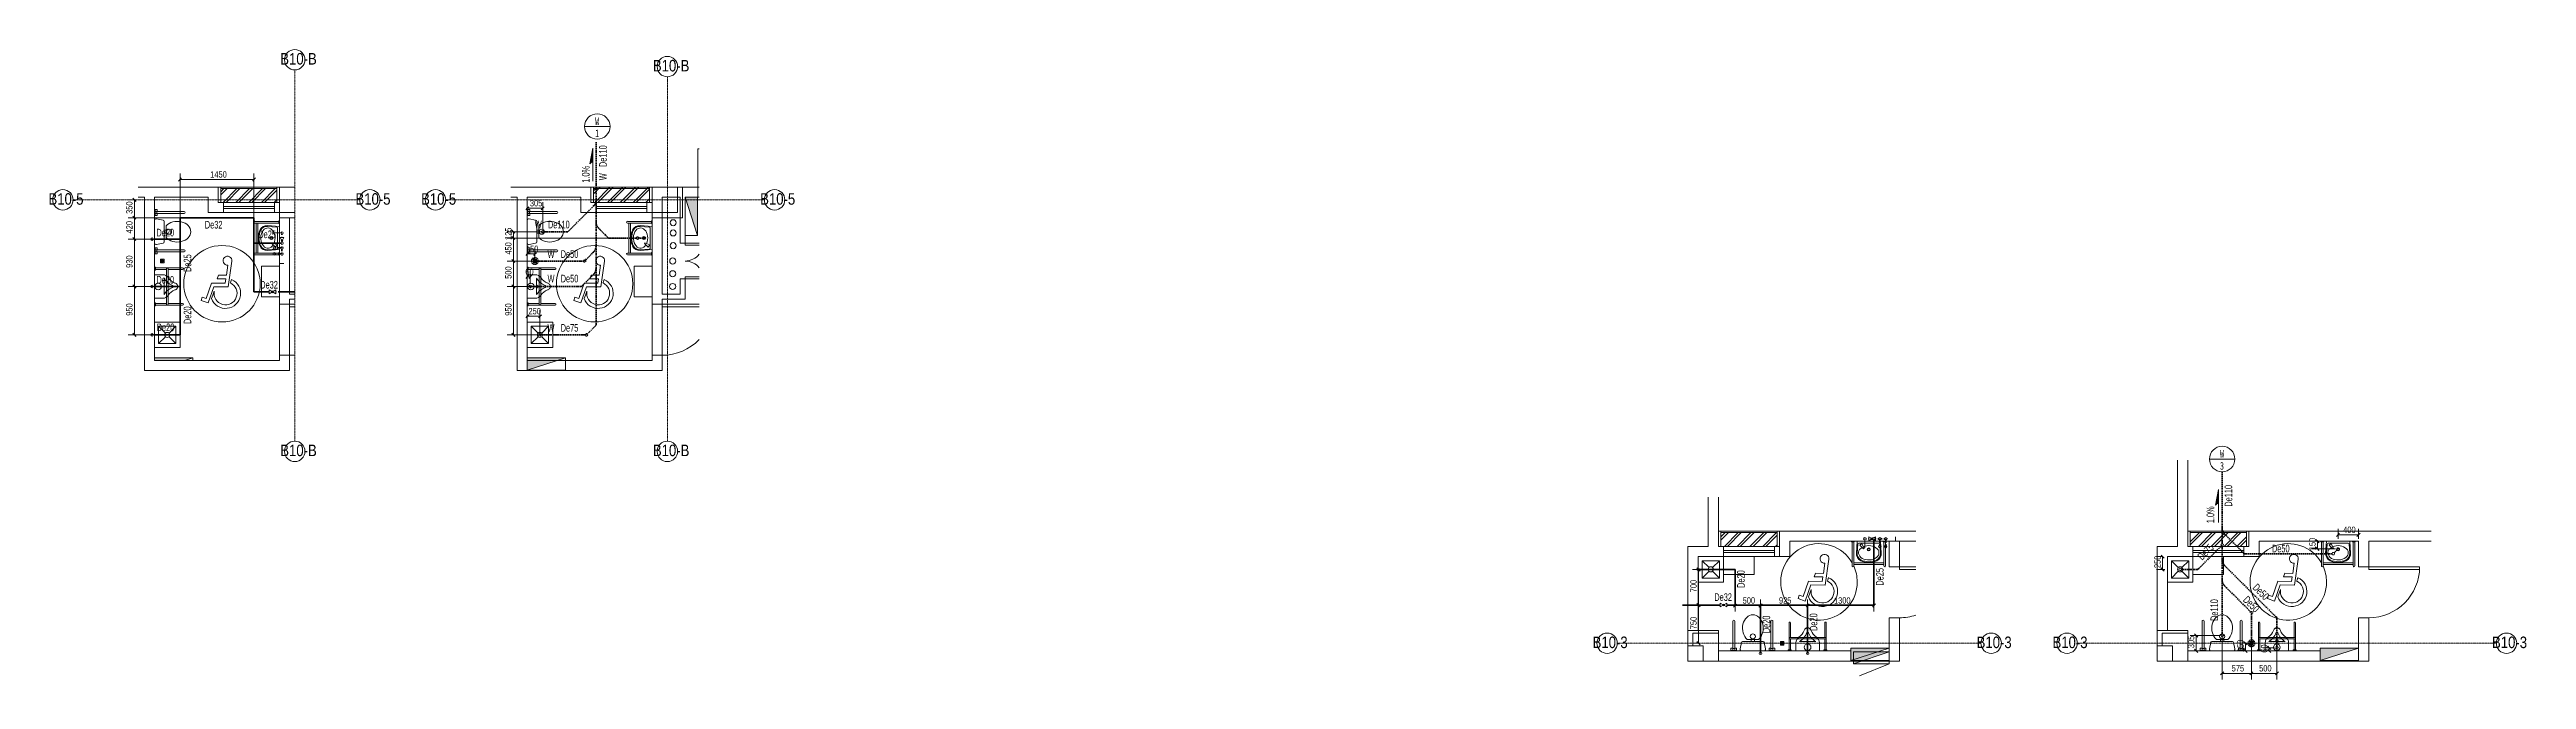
# Model space of a CAD drawing. Header units: millimetres. Extents: x 160489 to 365751, y -78341 to 15608.
# Drawn here: x 160489 to 209091, y -9411 to 2949 of the extents above; entities that cross this region are included whole.
import ezdxf

# ---------------------------------------------------------------- set-up
doc = ezdxf.new("R2010")
doc.units = ezdxf.units.MM
for name, pattern in [('Hidden', [7.14375, 4.7625, -2.38125]), ('轴网线', [22.24, 12.7, -3.18, 3.18, -3.18]), ('长划线_2', [38.1, 25.4, -12.7])]:
    doc.linetypes.add(name, pattern=pattern)
for name, color, linetype, lineweight in [('A-____-____-DIMS', 7, 'Continuous', 5), ('A-____-____-DIMS-50', 7, 'Continuous', 5), ('A-____-NOTE-TEXT', 7, 'Continuous', 5), ('A-DETL-GENF-OTLN', 7, 'Continuous', 5), ('A-GENM-____-OTLN', 7, 'Continuous', 5), ('A-GLAZ-CWMG-MCUT', 7, 'Continuous', 13), ('A-GLAZ-CWMG-OTLN', 7, 'Continuous', 5), ('A-WALL-____-MCUT', 7, 'Continuous', 13), ('A-WALL-____-OTLN', 7, 'Continuous', 13), ('E-FIRE-____-OTLN', 7, 'Continuous', 5), ('G-____-____-TEXT', 7, 'Continuous', 5), ('P-PIPE-____-IDEN', 7, 'Continuous', 5), ('P-PIPE-____-OTLN', 7, 'Continuous', 35), ('P-SANR-FIXT-OTLN', 7, 'Continuous', 5), ('Q-SPCQ-____-OTLN', 7, 'Continuous', 5), ('S-COLS-____-OTLN', 7, 'Continuous', 5), ('S-GRID-____-IDEN', 7, 'Continuous', 5), ('S-GRID-____-OTLN', 7, 'Continuous', 5)]:
    doc.layers.add(name, color=color, linetype=linetype, lineweight=lineweight)
doc.layers.add('A-DOOR-____-MCUT', color=7, linetype='Continuous', lineweight=13, true_color=0x00007f)
doc.layers.add('A-GLAZ-____-OTLN', color=7, linetype='Continuous', lineweight=13, true_color=0x00007f)
doc.styles.add('Arial', font='arial.ttf', dxfattribs={"width": 0.7, "height": 125})
doc.styles.add('TJ_FangSong', font='', dxfattribs={"width": 0.7, "height": 150})
doc.styles.add('TJ_FangSong_Narrow', font='', dxfattribs={"height": 225})
doc.styles.add('仿宋', font='simfang.ttf', dxfattribs={"width": 0.7, "height": 150})
doc.styles.get('TJ_FangSong').set_extended_font_data('TJ_FangSong')
doc.styles.get('TJ_FangSong_Narrow').set_extended_font_data('TJ_FangSong_Narrow')
doc.dimstyles.new('对角线-1_2_250_近', dxfattribs={"dimscale": 304.8, "dimtxt": 127.532425, "dimasz": 0.19685, "dimexe": 0.393701, "dimexo": 0.164042, "dimgap": 0, "dimtad": 1, "dimdec": 0, "dimzin": 0, "dimdsep": 46, "dimtxsty": 'Arial', "dimblk1": 'OBLIQUE', "dimblk2": 'OBLIQUE', "dimsah": 1, "dimcen": 0.09, "dimazin": 0, "dimtfac": 1, "dimtdec": 4, "dimtix": 1, "dimtmove": 0, "dimatfit": 3, "dimfxl": 1, "dimtvp": 1, "dimtolj": 1, "dimtzin": 0, "dimarcsym": 2})
pattern_1 = [(45, (0, 0), (-125.72359, 125.72359), []), (45, (0, 190.5), (-125.72359, 125.72359), [])]

msp = doc.modelspace()

# ---------------------------------------------------------------- texts
at = {"layer": 'G-____-____-TEXT', "color": 4, "true_color": 0x00ffff, "char_height": 150, "width": 322.679, "attachment_point": 1, "rotation": 90, "style": 'TJ_FangSong'}
for insert in [(170936.8, 336.1), (202814.9, -6345)]:
    msp.add_mtext('1.0%', dxfattribs=dict(at, insert=insert))
at = {"layer": 'P-PIPE-____-IDEN', "char_height": 150, "attachment_point": 1}
for s, insert, width, style in [('\\f仿宋|b0|i0|c134|p49|;\\W.7;W', (171195.5, 1617.9), 98.207, '仿宋'), ('\\f仿宋|b0|i0|c134|p49|;\\W.7;1', (171195.5, 1380.9), 98.207, '仿宋'), ('De32', (163535.7, -413.4), 361.962, 'TJ_FangSong'), ('W   De110', (170010.1, -409.1), 771.624, 'TJ_FangSong'), ('De20', (162586.4, -567.3), 359.156, 'TJ_FangSong'), ('De25', (164585.4, -602.1), 359.156, 'TJ_FangSong'), ('W   De50', (170260.7, -988.3), 684.641, 'TJ_FangSong'), ('De20', (162587.2, -1493.8), 359.156, 'TJ_FangSong'), ('De32', (164623.2, -1591.1), 361.962, 'TJ_FangSong'), ('W   De50', (170260.7, -1469.6), 684.641, 'TJ_FangSong'), ('De20', (162590.7, -2426.5), 359.156, 'TJ_FangSong'), ('W   De75', (170260.7, -2436.9), 690.253, 'TJ_FangSong'), ('\\f仿宋|b0|i0|c134|p49|;\\W.7;W', (203078.3, -4907.6), 98.207, '仿宋'), ('\\f仿宋|b0|i0|c134|p49|;\\W.7;3', (203078.3, -5144.6), 98.207, '仿宋'), ('De50', (204096.5, -6766.6), 356.35, 'TJ_FangSong'), ('De32', (193154.7, -7719.6), 361.962, 'TJ_FangSong')]:
    msp.add_mtext(s, dxfattribs=dict(at, insert=insert, width=width, style=style))
at = {"layer": 'P-PIPE-____-IDEN', "char_height": 150, "attachment_point": 1, "style": 'TJ_FangSong'}
for s, insert, width, rotation in [('W   De110', (171273, 385.4), 771.624, 90), ('De25', (163120.3, -1414.9), 359.156, 90), ('De20', (163120.3, -2438), 359.156, 90), ('De110', (203167.5, -6021.5), 443.333, 90), ('De75', (202619.1, -6977.4), 361.962, 45), ('De20', (193601.7, -7613.7), 359.156, 90), ('De25', (196326.7, -7570.2), 359.156, 90), ('De50', (203623.8, -7757.5), 356.35, 315), ('De50', (203810.5, -7514.5), 356.35, 315), ('De20', (194101.7, -8503.4), 359.156, 90), ('De20', (195026.7, -8459.8), 359.156, 90), ('De110', (202889.5, -8262.5), 443.333, 90)]:
    msp.add_mtext(s, dxfattribs=dict(at, insert=insert, width=width, rotation=rotation))

# ---------------------------------------------------------------- blocks, each defined once
blk = doc.blocks.new('TJ单扇平开门 - M1023-2001523-卫生间WC1 给水平面图')
at = {"layer": 'A-DOOR-____-MCUT', "color": 175, "lineweight": 5, "true_color": 0x5151a7}
for p, q in [((450, -100), (500, -100)), ((450, -196), (450, -100)), ((500, -100), (500, -196))]:
    blk.add_line(p, q, dxfattribs=at)
at = {"layer": 'A-DOOR-____-MCUT', "color": 173, "lineweight": 5, "true_color": 0x5151be}
blk.add_arc((500, -100), 1000, 180, 185.5405, dxfattribs=at)
blk = doc.blocks.new('挂墙式小便器安全抓杆 - 标准-1341416-卫生间WC1 给水平面图')
at = {"layer": 'Q-SPCQ-____-OTLN', "color": 251, "true_color": 0x515151}
for p, q in [((-380, 0), (-380, -20)), ((-320, 0), (-320, -20)), ((320, 0), (320, -20)), ((380, 0), (380, -20)), ((-380, -20), (-320, -20)), ((-365, -20), (-365, -550)), ((-350, -235), (350, -235)), ((350, -265), (-350, -265)), ((-335, -20), (-335, -235)), ((-335, -550), (-335, -265)), ((320, -20), (380, -20)), ((335, -235), (335, -20)), ((335, -550), (335, -265)), ((365, -20), (365, -550))]:
    blk.add_line(p, q, dxfattribs=at)
for centre, start, end in [((-350, -250), 90, 270), ((350, -250), 270, 90), ((-350, -550), 180, 0), ((350, -550), 180, 0)]:
    blk.add_arc(centre, 15, start, end, dxfattribs=at)
blk = doc.blocks.new('无障碍座便器配抓杆 1 - 标准-1342777-卫生间WC1 给水平面图')
at = {"layer": 'Q-SPCQ-____-OTLN', "color": 251, "true_color": 0x515151}
for p, q in [((-432.5, 0), (-432.5, -54)), ((317.5, 0), (317.5, -54)), ((432.5, 0), (432.5, -54)), ((-317.5, -10), (-432.5, -10)), ((-432.5, -54), (-395, -54)), ((-395, -54), (-395, -10)), ((-355, -44), (-395, -44)), ((-395, -54), (-395, -580)), ((-355, -54), (-355, -10)), ((-355, -580), (-355, -54)), ((-355, -54), (-317.5, -54)), ((-317.5, -54), (-317.5, 0)), ((317.5, -10), (425, -10)), ((317.5, -54), (355, -54)), ((355, -54), (355, -10)), ((395, -44), (355, -44)), ((355, -54), (355, -580)), ((395, -54), (395, -10)), ((395, -580), (395, -54)), ((432.5, -54), (395, -54))]:
    blk.add_line(p, q, dxfattribs=at)
for centre in [(-375, -580), (375, -580)]:
    blk.add_arc(centre, 20, 180, 360, dxfattribs=at)
blk = doc.blocks.new('地漏 2D - 地漏 2D-1345155-卫生间WC1 给水平面图')
at = {"layer": 'Q-SPCQ-____-OTLN', "color": 251, "true_color": 0x515151}
for p, q in [((-35, -35), (-35, 35)), ((-35, 35), (35, 35)), ((-35, 0), (35, 0)), ((0, 35), (0, -35)), ((35, 35), (35, -35)), ((35, -35), (-35, -35))]:
    blk.add_line(p, q, dxfattribs=at)
for radius in [25, 20]:
    blk.add_circle((0, 0), radius, dxfattribs=at)
blk = doc.blocks.new('无障碍放物台 2D-3D - 无障碍放物台 2D-3D-1356333-卫生间WC1 给水平面图')
at = {"layer": 'P-SANR-FIXT-OTLN', "color": 251, "true_color": 0x515151}
for p, q in [((0, -350), (0, 0)), ((0, 0), (600, 0)), ((600, 0), (600, -350))]:
    blk.add_line(p, q, dxfattribs=at)
blk = doc.blocks.new('TJ无障碍-标志 - 1500-874011-卫生间WC1 给水平面图')
at = {"layer": 'A-GENM-____-OTLN', "color": 211, "true_color": 0xff51ff}
for p, q in [((-144, 72), (-171, 2)), ((-171, 2), (0, 0)), ((10, 70), (-144, 72)), ((0, 0), (-13, -88)), ((37, 269), (10, 70)), ((119, 348), (47, -159)), ((-464, -359), (-487, -423)), ((-350, -473), (-487, -423)), ((-390, -386), (-464, -359)), ((-285, -84), (-390, -386)), ((-239, -155), (-350, -473)), ((-13, -88), (-285, -84)), ((-284, -388), (-258, -320)), ((-258, -320), (-228, -243)), ((47, -159), (-239, -155)), ((96, -54), (87, -81)), ((109, -13), (96, -54))]:
    blk.add_line(p, q, dxfattribs=at)
blk.add_circle((-77, -96), 750, dxfattribs=at)
for centre, radius, start, end in [((32, 356), 87.6, 354.2261, 273.4572), ((-7, -285), 295, 200.3803, 66.7328), ((-7, -285), 225, 169.3225, 65.0999)]:
    blk.add_arc(centre, radius, start, end, dxfattribs=at)
blk = doc.blocks.new('左右推拉窗 - C1015-1399711-卫生间WC1 给水平面图')
at = {"layer": 'A-GLAZ-____-OTLN', "color": 251, "lineweight": 5, "true_color": 0x515151}
for p, q in [((-490, -167), (-490, 33)), ((-490, 33), (510, 33)), ((510, 33), (510, -167)), ((-490, -47), (510, -47)), ((510, -87), (-490, -87)), ((510, -167), (-490, -167))]:
    blk.add_line(p, q, dxfattribs=at)
blk = doc.blocks.new('矩形竖梃 - 50_300mm 长方形-1954927-卫生间WC1 给水平面图')
at = {"layer": 'A-GLAZ-CWMG-OTLN', "true_color": 0x8b8b8b}
h = blk.add_hatch(dxfattribs=at)
h.set_pattern_fill('FP_1', color=252, style=0, pattern_type=2)
h.set_pattern_definition(pattern_1)
h.paths.add_polyline_path([(164950, -50), (164950, 220), (163850, 220), (163850, -50), (164900, -50)], flags=0)
blk = doc.blocks.new('矩形竖梃 - 50_300mm 长方形-V1-卫生间WC1 给水平面图')
at = {"layer": 'A-GLAZ-CWMG-MCUT', "color": 251, "lineweight": 5, "true_color": 0x515151}
for p, q in [((-50, 300), (0, 300)), ((-50, 0), (-50, 300)), ((0, 0), (-50, 0))]:
    blk.add_line(p, q, dxfattribs=at)
blk = doc.blocks.new('矩形竖梃 - 50_300mm 长方形-V2-卫生间WC1 给水平面图')
at = {"layer": 'A-GLAZ-CWMG-MCUT', "color": 251, "lineweight": 5, "true_color": 0x515151}
for p, q in [((0, 300), (-50, 300)), ((-50, 300), (-50, 0)), ((-50, 0), (0, 0)), ((0, 0), (0, 300))]:
    blk.add_line(p, q, dxfattribs=at)
blk = doc.blocks.new('矩形竖梃 - 30mm 正方形-1943085-卫生间WC1 给水平面图')
at = {"layer": 'A-GLAZ-CWMG-OTLN', "color": 251, "true_color": 0x515151}
for p, q in [((163850, 250), (164950, 250)), ((164950, 220), (163850, 220))]:
    blk.add_line(p, q, dxfattribs=at)
blk = doc.blocks.new('TJ坐便器-冲洗水箱 - 标准-853893-卫生间WC1 给水平面图')
at = {"layer": 'A-DETL-GENF-OTLN', "color": 251, "true_color": 0x515151}
for p, q in [((-251, -57), (-225, -186)), ((-201, -206), (0, -206)), ((-112, -246), (112, -246)), ((-30, -206), (-30, -246)), ((201, -206), (0, -206)), ((30, -206), (30, -246)), ((251, -57), (225, -186))]:
    blk.add_line(p, q, dxfattribs=at)
blk.add_circle((0, -305), 50, dxfattribs=at)
for centre, radius, start, end in [((-221, -51), 30.7, 90, 191.4194), ((-201, -181), 25, 191.4194, 270), ((201, -181), 25, 270, 348.5806), ((221, -51), 30.7, 348.5806, 90)]:
    blk.add_arc(centre, radius, start, end, dxfattribs=at)
blk.add_ellipse((0, -466), major_axis=(0, 264), ratio=0.768939, start_param=0.585686, end_param=5.6975, dxfattribs=at)
blk = doc.blocks.new('无障碍洗脸盆 2D-3D - 无障碍洗脸盆 2D-3D-1354826-卫生间WC1 给水平面图')
at = {"layer": 'A-DETL-GENF-OTLN', "color": 251, "true_color": 0x515151}
for p, q in [((-338, 10), (-338, 0)), ((-285, 10), (-338, 10)), ((-328, 482), (-328, 10)), ((-295, 482), (-295, 10)), ((-295, 455), (295, 455)), ((295, 455), (-295, 455)), ((-295, 455), (-295, 422)), ((295, 422), (-295, 422)), ((-295, 422), (295, 422)), ((-285, 0), (-285, 10)), ((-244, 234), (-227, 0)), ((-229, 235), (-216, 54)), ((-196, 35), (197, 35)), ((-176, 75), (-104, 147)), ((-176, 75), (-135, 46)), ((-135, 46), (-92, 139)), ((-104, 147), (-92, 139)), ((230, 235), (217, 54)), ((245, 234), (228, 0)), ((285, 10), (338, 10)), ((285, 0), (285, 10)), ((295, 482), (295, 10)), ((295, 422), (295, 455)), ((328, 482), (328, 10)), ((338, 10), (338, 0))]:
    blk.add_line(p, q, dxfattribs=at)
for radius in [30, 20]:
    blk.add_circle((0, 160), radius, dxfattribs=at)
for centre, radius, start, end in [((-312, 482), 16.5, 0, 180), ((312, 482), 16.5, 0, 180), ((-94, 245), 150, 115.1692, 184.2095), ((-94, 245), 135, 115.1692, 184.2095), ((-196, 55), 20, 184.2095, 270), ((0, 43), 373, 64.8308, 115.1692), ((0, 43), 358, 64.8308, 115.1692), ((95, 245), 135, 355.7905, 64.8308), ((95, 245), 150, 355.7905, 64.8308), ((197, 55), 20, 270, 355.7905)]:
    blk.add_arc(centre, radius, start, end, dxfattribs=at)
blk.add_ellipse((0, 226), major_axis=(200, 0), ratio=0.703058, start_param=4.145617, end_param=10.275831, dxfattribs=at)
blk = doc.blocks.new('TJ小便器-壁挂式 - 标准-869850-卫生间WC1 给水平面图')
at = {"layer": 'A-DETL-GENF-OTLN', "color": 251, "true_color": 0x515151}
for p, q in [((162703, -1470), (162550, -1470)), ((162550, -1930), (162550, -1470)), ((162711, -1930), (162550, -1930)), ((162735, -1860), (162735, -1540))]:
    blk.add_line(p, q, dxfattribs=at)
blk.add_circle((162620, -1700), 65, dxfattribs=at)
for centre, radius, start, end in [((162711, -1595), 125, 33.3897, 90), ((162711, -1805), 125, 270, 326.6103), ((163025, -1366), 338, 210.8935, 248.6083), ((163025, -2034), 338, 111.3917, 149.1065), ((163040, -1379), 268, 213.3897, 250.506), ((163040, -2021), 268, 109.494, 146.6103), ((162895, -1700), 20, 291.3917, 68.6083), ((162920, -1716), 90, 36.0657, 70.506), ((162920, -1684), 90, 289.494, 323.9343), ((162942, -1700), 62.3, 323.9343, 36.0657)]:
    blk.add_arc(centre, radius, start, end, dxfattribs=at)
blk = doc.blocks.new('拖布池2 2D - 拖布池2 2D-1619404-卫生间WC1 给水平面图')
at = {"layer": 'P-SANR-FIXT-OTLN', "color": 251, "true_color": 0x515151}
for p, q in [((-250, 250), (250, 250)), ((-170, 170), (-35, 35)), ((-170, 170), (-170, -170)), ((170, 170), (-170, 170)), ((170, 170), (35, 35)), ((170, -170), (170, 170)), ((250, 250), (250, -250)), ((250, -250), (-250, -250)), ((-35, -35), (-170, -170)), ((-170, -170), (170, -170)), ((35, -35), (170, -170))]:
    blk.add_line(p, q, dxfattribs=at)
blk.add_circle((0, 0), 50, dxfattribs=at)
blk = doc.blocks.new('消火栓明装 - 消火栓明装-1641868-卫生间WC1 给水平面图')
at = {"layer": 'A-DETL-GENF-OTLN', "true_color": 0x888888}
blk.add_hatch(color=252, dxfattribs=at).paths.add_polyline_path([(218.75, -50), (375, 0), (-375, 0), (-375, -50)], flags=0)
at = {"layer": 'A-DETL-GENF-OTLN', "color": 251, "true_color": 0x515151}
for p, q in [((375, 0), (-375, 0)), ((375, 0), (218.75, -50)), ((218.75, -50), (375, 0)), ((375, -50), (375, 0))]:
    blk.add_line(p, q, dxfattribs=at)
blk = doc.blocks.new('轴网 - R4_0-512320-卫生间WC1 给水平面图')
at = {"layer": 'S-GRID-____-IDEN', "color": 251, "true_color": 0x515151}
blk.add_circle((0, 0), 4, dxfattribs=at)
blk = doc.blocks.new('YXQH_AR_B9-20_rvt-1-卫生间WC1 给水平面图')
at = {"layer": 'A-WALL-____-MCUT', "color": 251, "lineweight": 5, "true_color": 0x515151}
for p, q in [((163800, 250), (162230, 250)), ((162230, 50), (162350, 50)), ((162350, 50), (162350, -3350)), ((162550, -3150), (162550, 50)), ((162550, 50), (163600, 50)), ((163600, 50), (163600, -250)), ((163800, 50), (163800, 250)), ((163800, -50), (163800, 50)), ((163600, -250), (163800, -250)), ((163900, -50), (163800, -50)), ((163800, -250), (163900, -250)), ((165000, -50), (164900, -50)), ((164900, -250), (165000, -250)), ((165000, -350), (165000, -2050)), ((165200, -1850), (165200, -350)), ((165296, -1850), (165200, -1850)), ((165000, -2050), (165200, -2050)), ((165200, -2050), (165200, -1950)), ((165200, -1950), (165296, -1950)), ((162350, -3350), (162550, -3350)), ((165000, -3150), (162550, -3150)), ((162550, -3350), (165200, -3350)), ((165200, -3050), (165000, -3050)), ((165000, -3050), (165000, -3150)), ((165200, -3150), (165200, -3050)), ((165200, -3350), (165200, -3150))]:
    blk.add_line(p, q, dxfattribs=at)
at = {"layer": 'A-WALL-____-OTLN', "color": 251, "lineweight": 5, "true_color": 0x515151}
for p, q in [((165000, -3050), (165000, -2050)), ((165200, -2100), (165200, -3050))]:
    blk.add_line(p, q, dxfattribs=at)
at = {"layer": 'S-GRID-____-OTLN', "color": 173, "linetype": '轴网线', "true_color": 0x5151ff}
for p, q in [((165300, 2549), (165300, -4735)), ((166575, 0), (160951, 0))]:
    blk.add_line(p, q, dxfattribs=at)
at = {"color": 173, "lineweight": 5, "true_color": 0x5151ff, "xscale": 49.99999999999998, "yscale": 49.99999999999998, "zscale": 49.99999999999998}
for p, rotation in [((165300, 2749), 180), ((160751, 0), 89.99999999999984), ((166775, 0), 89.99999999999984), ((165300, -4935), 180)]:
    blk.add_blockref('轴网 - R4_0-512320-卫生间WC1 给水平面图', p, dxfattribs=dict(at, rotation=rotation))
at = {"color": 251, "lineweight": 5, "true_color": 0x515151}
for name, p, rotation in [('矩形竖梃 - 50_300mm 长方形-V2-卫生间WC1 给水平面图', (163800, 250), 180), ('无障碍座便器配抓杆 1 - 标准-1342777-卫生间WC1 给水平面图', (162550, -625), 89.99999999999542), ('TJ坐便器-冲洗水箱 - 标准-853893-卫生间WC1 给水平面图', (162530, -625), 89.99999999999761), ('无障碍洗脸盆 2D-3D - 无障碍洗脸盆 2D-3D-1354826-卫生间WC1 给水平面图', (165000, -750), 89.99999999999972), ('挂墙式小便器安全抓杆 - 标准-1341416-卫生间WC1 给水平面图', (162550, -1700), 90.0000000000001), ('无障碍放物台 2D-3D - 无障碍放物台 2D-3D-1356333-卫生间WC1 给水平面图', (164650, -1900), 90.0000000000011), ('TJ单扇平开门 - M1023-2001523-卫生间WC1 给水平面图', (165100, -2550), 90)]:
    blk.add_blockref(name, p, dxfattribs=dict(at, rotation=rotation))
for name, p in [('矩形竖梃 - 30mm 正方形-1943085-卫生间WC1 给水平面图', (0, 0)), ('矩形竖梃 - 50_300mm 长方形-1954927-卫生间WC1 给水平面图', (0, 0)), ('左右推拉窗 - C1015-1399711-卫生间WC1 给水平面图', (164390, -83)), ('TJ无障碍-标志 - 1500-874011-卫生间WC1 给水平面图', (163950, -1550)), ('地漏 2D - 地漏 2D-1345155-卫生间WC1 给水平面图', (162700, -1200)), ('TJ小便器-壁挂式 - 标准-869850-卫生间WC1 给水平面图', (0, 0)), ('拖布池2 2D - 拖布池2 2D-1619404-卫生间WC1 给水平面图', (162800, -2650)), ('消火栓明装 - 消火栓明装-1641868-卫生间WC1 给水平面图', (162925, -3100))]:
    blk.add_blockref(name, p, dxfattribs=at)
at = {"color": 251, "lineweight": 5, "true_color": 0x515151, "extrusion": (0, 0, -1), "rotation": 180}
blk.add_blockref('矩形竖梃 - 50_300mm 长方形-V1-卫生间WC1 给水平面图', (-165000, 250), dxfattribs=at)
at = {"layer": 'S-GRID-____-IDEN', "color": 251, "true_color": 0x515151, "char_height": 225, "attachment_point": 1, "style": 'TJ_FangSong_Narrow'}
for s, insert, width in [('B10-B', (165016, 2880), 685.44), ('B10-5', (160468, 130), 681.43), ('B10-5', (166492, 130), 681.43), ('B10-B', (165016, -4804), 685.44)]:
    blk.add_mtext(s, dxfattribs=dict(at, insert=insert, width=width))
blk = doc.blocks.new('YXQH_ST_B9-20_rvt-1-卫生间WC1 给水平面图')
at = {"layer": 'S-COLS-____-OTLN', "color": 251, "lineweight": 18, "true_color": 0x515151}
for p, q in [((165000, -250), (165000, 250)), ((165000, 250), (165296, 250)), ((165000, -350), (165000, -250)), ((165296, -250), (165000, -250)), ((165296, -350), (165000, -350))]:
    blk.add_line(p, q, dxfattribs=at)
blk = doc.blocks.new('TJ单扇平开门 - M1023-2001523-卫生间WC1 排水平面图')
at = {"layer": 'A-DOOR-____-MCUT', "color": 175, "lineweight": 5, "true_color": 0x5151a7}
for p, q in [((450, -100), (500, -100)), ((450, -825), (450, -100)), ((500, -100), (500, -825))]:
    blk.add_line(p, q, dxfattribs=at)
at = {"layer": 'A-DOOR-____-MCUT', "color": 173, "lineweight": 5, "true_color": 0x5151be}
blk.add_arc((500, -100), 1000, 180, 226.4364, dxfattribs=at)
blk = doc.blocks.new('TJ双扇平开门 - M1523-1543865-卫生间WC1 排水平面图')
at = {"layer": 'A-DOOR-____-MCUT', "color": 175, "lineweight": 5, "true_color": 0x5151a7}
for p, q in [((-750, 100), (-750, 850)), ((-750, 850), (-725, 850)), ((-725, 100), (-750, 100))]:
    blk.add_line(p, q, dxfattribs=at)
at = {"layer": 'A-DOOR-____-MCUT', "color": 173, "lineweight": 5, "true_color": 0x5151be}
blk.add_arc((-750, 100), 750, 88.1196, 90, dxfattribs=at)
blk = doc.blocks.new('挂墙式小便器安全抓杆 - 标准-1341416-卫生间WC1 排水平面图')
at = {"layer": 'Q-SPCQ-____-OTLN', "color": 251, "true_color": 0x515151}
for p, q in [((-380, 0), (-380, -20)), ((-380, 0), (-320, 0)), ((-320, 0), (-320, -20)), ((320, 0), (320, -20)), ((320, 0), (380, 0)), ((380, 0), (380, -20)), ((-380, -20), (-320, -20)), ((-365, -20), (-365, -550)), ((-350, -235), (350, -235)), ((350, -265), (-350, -265)), ((-335, -20), (-335, -235)), ((-335, -550), (-335, -265)), ((320, -20), (380, -20)), ((335, -235), (335, -20)), ((335, -550), (335, -265)), ((365, -20), (365, -550))]:
    blk.add_line(p, q, dxfattribs=at)
for centre, start, end in [((-350, -250), 90, 270), ((350, -250), 270, 90), ((-350, -550), 180, 0), ((350, -550), 180, 0)]:
    blk.add_arc(centre, 15, start, end, dxfattribs=at)
blk = doc.blocks.new('无障碍座便器配抓杆 1 - 标准-1342777-卫生间WC1 排水平面图')
at = {"layer": 'Q-SPCQ-____-OTLN', "color": 251, "true_color": 0x515151}
for p, q in [((-317.5, 0), (-432.5, 0)), ((-432.5, 0), (-432.5, -54)), ((432.5, 0), (317.5, 0)), ((317.5, 0), (317.5, -54)), ((432.5, 0), (432.5, -54)), ((-317.5, -10), (-432.5, -10)), ((-432.5, -54), (-395, -54)), ((-395, -54), (-395, -10)), ((-355, -44), (-395, -44)), ((-395, -54), (-395, -580)), ((-355, -54), (-355, -10)), ((-355, -580), (-355, -54)), ((-355, -54), (-317.5, -54)), ((-317.5, -54), (-317.5, 0)), ((317.5, -10), (425, -10)), ((317.5, -54), (355, -54)), ((355, -54), (355, -10)), ((395, -44), (355, -44)), ((355, -54), (355, -580)), ((395, -54), (395, -10)), ((395, -580), (395, -54)), ((432.5, -54), (395, -54))]:
    blk.add_line(p, q, dxfattribs=at)
for centre in [(-375, -580), (375, -580)]:
    blk.add_arc(centre, 20, 180, 360, dxfattribs=at)
blk = doc.blocks.new('地漏 2D - 地漏 2D-1345155-卫生间WC1 排水平面图')
at = {"layer": 'Q-SPCQ-____-OTLN', "color": 251, "true_color": 0x515151}
for p, q in [((-35, -35), (-35, 35)), ((-35, 35), (35, 35)), ((-35, 0), (35, 0)), ((0, 35), (0, -35)), ((35, 35), (35, -35)), ((35, -35), (-35, -35))]:
    blk.add_line(p, q, dxfattribs=at)
for radius in [25, 20]:
    blk.add_circle((0, 0), radius, dxfattribs=at)
blk = doc.blocks.new('TJ无障碍-标志 - 1500-874011-卫生间WC1 排水平面图')
at = {"layer": 'A-GENM-____-OTLN', "color": 211, "true_color": 0xff51ff}
for p, q in [((-144, 72), (-171, 2)), ((-171, 2), (0, 0)), ((10, 70), (-144, 72)), ((0, 0), (-13, -88)), ((37, 269), (10, 70)), ((119, 348), (47, -159)), ((-464, -359), (-487, -423)), ((-350, -473), (-487, -423)), ((-390, -386), (-464, -359)), ((-285, -84), (-390, -386)), ((-239, -155), (-350, -473)), ((-13, -88), (-285, -84)), ((-284, -388), (-258, -320)), ((-258, -320), (-228, -243)), ((47, -159), (-239, -155)), ((96, -54), (87, -81)), ((109, -13), (96, -54))]:
    blk.add_line(p, q, dxfattribs=at)
blk.add_circle((-77, -96), 750, dxfattribs=at)
for centre, radius, start, end in [((32, 356), 87.6, 354.2261, 273.4572), ((-7, -285), 295, 200.3803, 66.7328), ((-7, -285), 225, 169.3225, 65.0999)]:
    blk.add_arc(centre, radius, start, end, dxfattribs=at)
blk = doc.blocks.new('左右推拉窗 - C1015-1399711-卫生间WC1 排水平面图')
at = {"layer": 'A-GLAZ-____-OTLN', "color": 251, "lineweight": 5, "true_color": 0x515151}
for p, q in [((-490, -167), (-490, 33)), ((-490, 33), (510, 33)), ((510, 33), (510, -167)), ((-490, -47), (510, -47)), ((510, -87), (-490, -87)), ((510, -167), (-490, -167))]:
    blk.add_line(p, q, dxfattribs=at)
blk = doc.blocks.new('矩形竖梃 - 50_300mm 长方形-1954927-卫生间WC1 排水平面图')
at = {"layer": 'A-GLAZ-CWMG-OTLN', "true_color": 0x8b8b8b}
h = blk.add_hatch(dxfattribs=at)
h.set_pattern_fill('FP_1', color=252, style=0, pattern_type=2)
h.set_pattern_definition(pattern_1)
h.paths.add_polyline_path([(163850, 250), (164950, 250), (164950, -50), (163850, -50)], flags=0)
at = {"layer": 'A-GLAZ-CWMG-OTLN', "color": 251, "true_color": 0x515151}
for p, q in [((163850, -50), (163850, 250)), ((163850, 250), (163850, 250)), ((163850, 250), (163850, -50)), ((164950, 250), (163850, 250)), ((164950, 250), (163850, 250)), ((164950, -50), (164950, 250)), ((164950, 250), (164950, 250)), ((164950, 250), (164950, -50)), ((163850, -50), (163850, -50)), ((163850, -50), (164950, -50)), ((164950, -50), (163850, -50)), ((164950, -50), (164950, -50))]:
    blk.add_line(p, q, dxfattribs=at)
blk = doc.blocks.new('矩形竖梃 - 50_300mm 长方形-1986351-卫生间WC1 排水平面图')
at = {"layer": 'A-GLAZ-CWMG-OTLN', "color": 251, "true_color": 0x515151}
for p, q in [((0, 300), (-50, 300)), ((-50, 300), (-50, 0)), ((-50, 300), (-50, 300)), ((-50, 0), (0, 0)), ((-50, 0), (-50, 0)), ((0, 0), (0, 300)), ((0, 300), (0, 300)), ((0, 0), (0, 0))]:
    blk.add_line(p, q, dxfattribs=at)
blk = doc.blocks.new('矩形竖梃 - 50_300mm 长方形-1986352-卫生间WC1 排水平面图')
at = {"layer": 'A-GLAZ-CWMG-OTLN', "color": 251, "true_color": 0x515151}
for p, q in [((-50, 300), (-50, 300)), ((-50, 0), (-50, 0)), ((0, 300), (0, 300)), ((0, 0), (0, 0))]:
    blk.add_line(p, q, dxfattribs=at)
blk = doc.blocks.new('矩形竖梃 - 50_300mm 长方形-V3-卫生间WC1 排水平面图')
at = {"layer": 'A-GLAZ-CWMG-MCUT', "color": 251, "lineweight": 5, "true_color": 0x515151}
for p, q in [((-50, 300), (0, 300)), ((-50, 0), (-50, 300)), ((0, 0), (-50, 0)), ((0, 300), (0, 0))]:
    blk.add_line(p, q, dxfattribs=at)
at = {"layer": 'A-GLAZ-CWMG-OTLN', "color": 251, "true_color": 0x515151}
for p, q in [((-50, 300), (-50, 300)), ((-50, 0), (-50, 0)), ((0, 300), (0, 300)), ((0, 0), (0, 0))]:
    blk.add_line(p, q, dxfattribs=at)
blk = doc.blocks.new('矩形竖梃 - 50_300mm 长方形-1986353-卫生间WC1 排水平面图')
at = {"layer": 'A-GLAZ-CWMG-OTLN', "color": 251, "true_color": 0x515151}
for p, q in [((-50, 0), (-50, 300)), ((-50, 300), (0, 300)), ((-50, 300), (-50, 300)), ((0, 0), (-50, 0)), ((-50, 0), (-50, 0)), ((0, 300), (0, 0)), ((0, 300), (0, 300)), ((0, 0), (0, 0))]:
    blk.add_line(p, q, dxfattribs=at)
blk = doc.blocks.new('矩形竖梃 - 50_300mm 长方形-1986354-卫生间WC1 排水平面图')
at = {"layer": 'A-GLAZ-CWMG-OTLN', "color": 251, "true_color": 0x515151}
for p, q in [((-50, 300), (-50, 300)), ((-50, 0), (-50, 0)), ((0, 300), (0, 300)), ((0, 0), (0, 0))]:
    blk.add_line(p, q, dxfattribs=at)
blk = doc.blocks.new('矩形竖梃 - 50_300mm 长方形-V4-卫生间WC1 排水平面图')
at = {"layer": 'A-GLAZ-CWMG-MCUT', "color": 251, "lineweight": 5, "true_color": 0x515151}
for p, q in [((0, 300), (-50, 300)), ((-50, 300), (-50, 0)), ((-50, 0), (0, 0)), ((0, 0), (0, 300))]:
    blk.add_line(p, q, dxfattribs=at)
at = {"layer": 'A-GLAZ-CWMG-OTLN', "color": 251, "true_color": 0x515151}
for p, q in [((-50, 300), (-50, 300)), ((-50, 0), (-50, 0)), ((0, 300), (0, 300)), ((0, 0), (0, 0))]:
    blk.add_line(p, q, dxfattribs=at)
blk = doc.blocks.new('矩形竖梃 - 30mm 正方形-1943085-卫生间WC1 排水平面图')
at = {"layer": 'A-GLAZ-CWMG-OTLN', "color": 251, "true_color": 0x515151}
for p, q in [((163850, 220), (163850, 250)), ((163850, 250), (163850, 250)), ((163850, 250), (163850, 220)), ((163850, 250), (164950, 250)), ((163850, 250), (164950, 250)), ((163850, 220), (163850, 220)), ((164950, 220), (163850, 220)), ((163850, 220), (164950, 220)), ((164950, 220), (164950, 250)), ((164950, 250), (164950, 250)), ((164950, 250), (164950, 220)), ((164950, 220), (164950, 220))]:
    blk.add_line(p, q, dxfattribs=at)
blk = doc.blocks.new('TJ双扇平开门 - FMC0723-2632022-卫生间WC1 排水平面图')
at = {"layer": 'A-DOOR-____-MCUT', "color": 175, "lineweight": 5, "true_color": 0x5151a7}
for p, q in [((-350, 50), (-350, 325)), ((-310, 50), (-350, 50)), ((-310, 325), (-310, 50)), ((310, 325), (310, 50)), ((310, 50), (350, 50)), ((350, 50), (350, 325))]:
    blk.add_line(p, q, dxfattribs=at)
at = {"layer": 'A-DOOR-____-MCUT', "color": 173, "lineweight": 5, "true_color": 0x5151be}
for centre, start, end in [((-350, 50), 0, 51.6838), ((350, 50), 128.3162, 180)]:
    blk.add_arc(centre, 350, start, end, dxfattribs=at)
blk = doc.blocks.new('消火栓明装 - 消火栓明装-1641868-卫生间WC1 排水平面图')
at = {"layer": 'A-DETL-GENF-OTLN', "true_color": 0x888888}
blk.add_hatch(color=252, dxfattribs=at).paths.add_polyline_path([(-375, -240), (-375, 0), (375, 0)], flags=0)
at = {"layer": 'A-DETL-GENF-OTLN', "color": 251, "true_color": 0x515151}
for p, q in [((375, 0), (-375, -240)), ((-375, -240), (375, 0)), ((375, 0), (-375, 0)), ((-375, 0), (-375, -240)), ((375, -240), (375, 0)), ((-375, -240), (375, -240))]:
    blk.add_line(p, q, dxfattribs=at)
blk = doc.blocks.new('雨水管 2d - 地漏 R50-1793327-卫生间WC1 排水平面图')
at = {"layer": 'Q-SPCQ-____-OTLN', "color": 251, "true_color": 0x515151}
blk.add_circle((0, 0), 60, dxfattribs=at)
blk = doc.blocks.new('无障碍放物台 2D-3D - 无障碍放物台 2D-3D-1356333-卫生间WC1 排水平面图')
at = {"layer": 'P-SANR-FIXT-OTLN', "color": 250, "true_color": 0x444444}
for p, q in [((0, -350), (0, 0)), ((0, 0), (600, 0)), ((600, 0), (600, -350)), ((600, -350), (0, -350))]:
    blk.add_line(p, q, dxfattribs=at)
blk = doc.blocks.new('TJ坐便器-冲洗水箱 - 标准-853893-卫生间WC1 排水平面图')
at = {"layer": 'A-DETL-GENF-OTLN', "color": 250, "true_color": 0x444444}
for p, q in [((-251, -57), (-225, -186)), ((-221, -20), (0, -20)), ((-201, -206), (0, -206)), ((-112, -246), (112, -246)), ((-30, -206), (-30, -246)), ((221, -20), (0, -20)), ((201, -206), (0, -206)), ((30, -206), (30, -246)), ((251, -57), (225, -186))]:
    blk.add_line(p, q, dxfattribs=at)
blk.add_circle((0, -305), 50, dxfattribs=at)
for centre, radius, start, end in [((-221, -51), 30.7, 90, 191.4194), ((-201, -181), 25, 191.4194, 270), ((201, -181), 25, 270, 348.5806), ((221, -51), 30.7, 348.5806, 90)]:
    blk.add_arc(centre, radius, start, end, dxfattribs=at)
blk.add_ellipse((0, -466), major_axis=(0, 264), ratio=0.768939, start_param=0.585686, end_param=5.6975, dxfattribs=at)
blk = doc.blocks.new('无障碍洗脸盆 2D-3D - 无障碍洗脸盆 2D-3D-1354826-卫生间WC1 排水平面图')
at = {"layer": 'A-DETL-GENF-OTLN', "color": 250, "true_color": 0x444444}
for p, q in [((-338, 10), (-338, 0)), ((-285, 10), (-338, 10)), ((-285, 0), (-338, 0)), ((-328, 482), (-328, 10)), ((-295, 482), (-295, 10)), ((-295, 455), (295, 455)), ((295, 455), (-295, 455)), ((-295, 455), (-295, 422)), ((295, 422), (-295, 422)), ((-295, 422), (295, 422)), ((-285, 0), (-285, 10)), ((-244, 234), (-227, 0)), ((-229, 235), (-216, 54)), ((-227, 0), (228, 0)), ((-196, 35), (197, 35)), ((-176, 75), (-104, 147)), ((-176, 75), (-135, 46)), ((-135, 46), (-92, 139)), ((-104, 147), (-92, 139)), ((230, 235), (217, 54)), ((245, 234), (228, 0)), ((285, 10), (338, 10)), ((285, 0), (285, 10)), ((285, 0), (338, 0)), ((295, 482), (295, 10)), ((295, 422), (295, 455)), ((328, 482), (328, 10)), ((338, 10), (338, 0))]:
    blk.add_line(p, q, dxfattribs=at)
for radius in [30, 20]:
    blk.add_circle((0, 160), radius, dxfattribs=at)
for centre, radius, start, end in [((-312, 482), 16.5, 0, 180), ((312, 482), 16.5, 0, 180), ((-94, 245), 150, 115.1692, 184.2095), ((-94, 245), 135, 115.1692, 184.2095), ((-196, 55), 20, 184.2095, 270), ((0, 43), 373, 64.8308, 115.1692), ((0, 43), 358, 64.8308, 115.1692), ((95, 245), 135, 355.7905, 64.8308), ((95, 245), 150, 355.7905, 64.8308), ((197, 55), 20, 270, 355.7905)]:
    blk.add_arc(centre, radius, start, end, dxfattribs=at)
blk.add_ellipse((0, 226), major_axis=(200, 0), ratio=0.703058, start_param=4.145617, end_param=10.275831, dxfattribs=at)
blk = doc.blocks.new('TJ小便器-壁挂式 - 标准-869850-卫生间WC1 排水平面图')
at = {"layer": 'A-DETL-GENF-OTLN', "color": 250, "true_color": 0x444444}
for p, q in [((162703, -1470), (162550, -1470)), ((162550, -1930), (162550, -1470)), ((162711, -1930), (162550, -1930)), ((162735, -1860), (162735, -1540))]:
    blk.add_line(p, q, dxfattribs=at)
blk.add_circle((162620, -1700), 65, dxfattribs=at)
for centre, radius, start, end in [((162711, -1595), 125, 33.3897, 90), ((162711, -1805), 125, 270, 326.6103), ((163025, -1366), 338, 210.8935, 248.6083), ((163025, -2034), 338, 111.3917, 149.1065), ((163040, -1379), 268, 213.3897, 250.506), ((163040, -2021), 268, 109.494, 146.6103), ((162895, -1700), 20, 291.3917, 68.6083), ((162920, -1716), 90, 36.0657, 70.506), ((162920, -1684), 90, 289.494, 323.9343), ((162942, -1700), 62.3, 323.9343, 36.0657)]:
    blk.add_arc(centre, radius, start, end, dxfattribs=at)
blk = doc.blocks.new('拖布池2 2D - 拖布池2 2D-1619404-卫生间WC1 排水平面图')
at = {"layer": 'P-SANR-FIXT-OTLN', "color": 250, "true_color": 0x444444}
for p, q in [((-250, -250), (-250, 250)), ((-250, 250), (250, 250)), ((-170, 170), (-35, 35)), ((-170, 170), (-170, -170)), ((170, 170), (-170, 170)), ((170, 170), (35, 35)), ((170, -170), (170, 170)), ((250, 250), (250, -250)), ((250, -250), (-250, -250)), ((-35, -35), (-170, -170)), ((-170, -170), (170, -170)), ((35, -35), (170, -170))]:
    blk.add_line(p, q, dxfattribs=at)
blk.add_circle((0, 0), 50, dxfattribs=at)
blk = doc.blocks.new('轴网 - R4_0-512320-卫生间WC1 排水平面图')
at = {"layer": 'S-GRID-____-IDEN', "color": 250, "true_color": 0x444444}
blk.add_circle((0, 0), 4, dxfattribs=at)
blk = doc.blocks.new('YXQH_AR_B9-20_rvt-2-卫生间WC1 排水平面图')
at = {"layer": 'A-WALL-____-MCUT', "color": 251, "lineweight": 5, "true_color": 0x515151}
for p, q in [((163800, 250), (162231, 250)), ((162231, 50), (162350, 50)), ((162350, 50), (162350, -3350)), ((162550, -3150), (162550, 50)), ((162550, 50), (163600, 50)), ((163600, 50), (163600, -250)), ((163800, 50), (163800, 250)), ((163800, -50), (163800, 50)), ((165900, 250), (165000, 250)), ((165000, 250), (165000, 50)), ((165000, 50), (165000, -50)), ((165200, 50), (165550, 50)), ((165200, -1850), (165200, 50)), ((165550, 50), (165550, -850)), ((165650, 50), (165900, 50)), ((165650, -850), (165650, 50)), ((165900, 50), (165900, 250)), ((163600, -250), (163800, -250)), ((163900, -50), (163800, -50)), ((163800, -250), (163900, -250)), ((163900, -250), (163900, -50)), ((165000, -50), (164900, -50)), ((164900, -50), (164900, -250)), ((164900, -250), (165000, -250)), ((165000, -250), (165000, -2050)), ((165550, -850), (165650, -850)), ((165550, -1850), (165200, -1850)), ((165650, -1550), (165550, -1550)), ((165550, -1550), (165550, -1850)), ((165650, -1950), (165650, -1550)), ((165000, -2050), (165200, -2050)), ((165200, -2050), (165200, -1950)), ((165200, -1950), (165550, -1950)), ((165550, -1950), (165650, -1950)), ((162350, -3350), (162550, -3350)), ((165000, -3150), (162550, -3150)), ((162550, -3350), (165200, -3350)), ((165200, -3050), (165000, -3050)), ((165000, -3050), (165000, -3150)), ((165200, -3150), (165200, -3050)), ((165200, -3350), (165200, -3150))]:
    blk.add_line(p, q, dxfattribs=at)
at = {"layer": 'A-WALL-____-OTLN', "color": 251, "lineweight": 5, "true_color": 0x515151}
for p, q in [((162350, 50), (162350, 50)), ((162550, 50), (162550, 50)), ((163600, 50), (163600, 50)), ((163800, 250), (163800, 250)), ((165000, 250), (165000, 250)), ((165200, 50), (165200, 50)), ((165550, 50), (165550, 50)), ((165650, 50), (165650, 50)), ((165900, 250), (165900, 250)), ((165900, 250), (165925, 250)), ((165900, 50), (165900, 250)), ((165925, 50), (165900, 50)), ((165900, 50), (165900, 50)), ((163600, -250), (163600, -250)), ((163800, -50), (163800, -50)), ((163800, -250), (163800, -250)), ((163900, -50), (163900, -250)), ((163900, -50), (163900, -50)), ((163900, -50), (164900, -50)), ((164900, -250), (163900, -250)), ((163900, -250), (163900, -250)), ((164900, -50), (164900, -250)), ((164900, -50), (164900, -50)), ((164900, -250), (164900, -250)), ((165000, -50), (165000, -50)), ((165000, -250), (165000, -250)), ((165550, -850), (165550, -850)), ((165650, -850), (165650, -850)), ((165200, -1850), (165200, -1850)), ((165550, -1550), (165550, -1550)), ((165550, -1850), (165550, -1850)), ((165650, -1550), (165650, -1550)), ((165000, -2050), (165200, -2050)), ((165000, -3050), (165000, -2050)), ((165000, -2050), (165000, -2050)), ((165200, -1950), (165200, -1950)), ((165200, -2050), (165200, -2050)), ((165200, -2050), (165200, -3050)), ((165650, -1950), (165650, -1950)), ((162350, -3350), (162350, -3350)), ((162550, -3150), (162550, -3150)), ((162550, -3350), (162550, -3350)), ((165200, -3050), (165000, -3050)), ((165000, -3050), (165000, -3050)), ((165000, -3150), (165000, -3150)), ((165200, -3050), (165200, -3050)), ((165200, -3350), (165200, -3350))]:
    blk.add_line(p, q, dxfattribs=at)
at = {"layer": 'S-GRID-____-OTLN', "color": 160, "linetype": '轴网线', "true_color": 0x4444ff}
for p, q in [((165300, 2415), (165300, -4735)), ((167205, 0), (160951, 0))]:
    blk.add_line(p, q, dxfattribs=at)
at = {"color": 160, "lineweight": 5, "true_color": 0x4444ff, "xscale": 49.99999999999998, "yscale": 49.99999999999998, "zscale": 49.99999999999998}
for p, rotation in [((165300, 2615), 180), ((160751, 0), 89.99999999999984), ((167405, 0), 89.99999999999984), ((165300, -4935), 180)]:
    blk.add_blockref('轴网 - R4_0-512320-卫生间WC1 排水平面图', p, dxfattribs=dict(at, rotation=rotation))
at = {"color": 251, "lineweight": 5, "true_color": 0x515151}
for name, p in [('TJ双扇平开门 - M1523-1543865-卫生间WC1 排水平面图', (166650, 150)), ('矩形竖梃 - 50_300mm 长方形-1954927-卫生间WC1 排水平面图', (0, 0)), ('矩形竖梃 - 30mm 正方形-1943085-卫生间WC1 排水平面图', (0, 0)), ('矩形竖梃 - 30mm 正方形-1943085-卫生间WC1 排水平面图', (0, 0)), ('矩形竖梃 - 30mm 正方形-1943085-卫生间WC1 排水平面图', (0, 0)), ('矩形竖梃 - 30mm 正方形-1943085-卫生间WC1 排水平面图', (0, 0)), ('矩形竖梃 - 30mm 正方形-1943085-卫生间WC1 排水平面图', (0, 0)), ('矩形竖梃 - 30mm 正方形-1943085-卫生间WC1 排水平面图', (0, 0)), ('矩形竖梃 - 30mm 正方形-1943085-卫生间WC1 排水平面图', (0, 0)), ('矩形竖梃 - 30mm 正方形-1943085-卫生间WC1 排水平面图', (0, 0)), ('矩形竖梃 - 30mm 正方形-1943085-卫生间WC1 排水平面图', (0, 0)), ('矩形竖梃 - 30mm 正方形-1943085-卫生间WC1 排水平面图', (0, 0)), ('矩形竖梃 - 30mm 正方形-1943085-卫生间WC1 排水平面图', (0, 0)), ('左右推拉窗 - C1015-1399711-卫生间WC1 排水平面图', (164390, -83)), ('TJ无障碍-标志 - 1500-874011-卫生间WC1 排水平面图', (163950, -1550)), ('地漏 2D - 地漏 2D-1345155-卫生间WC1 排水平面图', (162700, -1200)), ('消火栓明装 - 消火栓明装-1641868-卫生间WC1 排水平面图', (162925, -3100))]:
    blk.add_blockref(name, p, dxfattribs=at)
for name, p, rotation in [('矩形竖梃 - 50_300mm 长方形-1986353-卫生间WC1 排水平面图', (163800, 250), 180), ('矩形竖梃 - 50_300mm 长方形-1986354-卫生间WC1 排水平面图', (163800, 250), 180), ('矩形竖梃 - 50_300mm 长方形-1986354-卫生间WC1 排水平面图', (163800, 250), 180), ('矩形竖梃 - 50_300mm 长方形-1986354-卫生间WC1 排水平面图', (163800, 250), 180), ('矩形竖梃 - 50_300mm 长方形-1986354-卫生间WC1 排水平面图', (163800, 250), 180), ('矩形竖梃 - 50_300mm 长方形-1986354-卫生间WC1 排水平面图', (163800, 250), 180), ('矩形竖梃 - 50_300mm 长方形-1986354-卫生间WC1 排水平面图', (163800, 250), 180), ('矩形竖梃 - 50_300mm 长方形-1986354-卫生间WC1 排水平面图', (163800, 250), 180), ('矩形竖梃 - 50_300mm 长方形-1986354-卫生间WC1 排水平面图', (163800, 250), 180), ('矩形竖梃 - 50_300mm 长方形-1986354-卫生间WC1 排水平面图', (163800, 250), 180), ('矩形竖梃 - 50_300mm 长方形-1986354-卫生间WC1 排水平面图', (163800, 250), 180), ('矩形竖梃 - 50_300mm 长方形-V4-卫生间WC1 排水平面图', (163800, 250), 180), ('消火栓明装 - 消火栓明装-1641868-卫生间WC1 排水平面图', (165890, -325), 270.0000000000021), ('无障碍座便器配抓杆 1 - 标准-1342777-卫生间WC1 排水平面图', (162550, -625), 89.99999999999542), ('雨水管 2d - 地漏 R50-1793327-卫生间WC1 排水平面图', (165414, -450), 89.9999999999999), ('雨水管 2d - 地漏 R50-1793327-卫生间WC1 排水平面图', (165414, -649), 89.9999999999999), ('雨水管 2d - 地漏 R50-1793327-卫生间WC1 排水平面图', (165414, -900), 89.9999999999999), ('TJ双扇平开门 - FMC0723-2632022-卫生间WC1 排水平面图', (165600, -1200), 270), ('挂墙式小便器安全抓杆 - 标准-1341416-卫生间WC1 排水平面图', (162550, -1700), 90.0000000000001), ('雨水管 2d - 地漏 R50-1793327-卫生间WC1 排水平面图', (165406, -1450), 89.9999999999999), ('雨水管 2d - 地漏 R50-1793327-卫生间WC1 排水平面图', (165407, -1200), 89.9999999999999), ('雨水管 2d - 地漏 R50-1793327-卫生间WC1 排水平面图', (165404, -1700), 89.9999999999999), ('TJ单扇平开门 - M1023-2001523-卫生间WC1 排水平面图', (165100, -2550), 90)]:
    blk.add_blockref(name, p, dxfattribs=dict(at, rotation=rotation))
at = {"color": 251, "lineweight": 5, "true_color": 0x515151, "extrusion": (0, 0, -1), "rotation": 180}
for name in ['矩形竖梃 - 50_300mm 长方形-1986351-卫生间WC1 排水平面图', '矩形竖梃 - 50_300mm 长方形-1986352-卫生间WC1 排水平面图', '矩形竖梃 - 50_300mm 长方形-1986352-卫生间WC1 排水平面图', '矩形竖梃 - 50_300mm 长方形-1986352-卫生间WC1 排水平面图', '矩形竖梃 - 50_300mm 长方形-1986352-卫生间WC1 排水平面图', '矩形竖梃 - 50_300mm 长方形-1986352-卫生间WC1 排水平面图', '矩形竖梃 - 50_300mm 长方形-1986352-卫生间WC1 排水平面图', '矩形竖梃 - 50_300mm 长方形-1986352-卫生间WC1 排水平面图', '矩形竖梃 - 50_300mm 长方形-1986352-卫生间WC1 排水平面图', '矩形竖梃 - 50_300mm 长方形-1986352-卫生间WC1 排水平面图', '矩形竖梃 - 50_300mm 长方形-1986352-卫生间WC1 排水平面图', '矩形竖梃 - 50_300mm 长方形-V3-卫生间WC1 排水平面图']:
    blk.add_blockref(name, (-165000, 250), dxfattribs=at)
at = {"color": 250, "lineweight": 5, "true_color": 0x444444}
for name, p, rotation in [('TJ坐便器-冲洗水箱 - 标准-853893-卫生间WC1 排水平面图', (162530, -625), 89.99999999999761), ('无障碍洗脸盆 2D-3D - 无障碍洗脸盆 2D-3D-1354826-卫生间WC1 排水平面图', (165000, -750), 89.99999999999972), ('无障碍放物台 2D-3D - 无障碍放物台 2D-3D-1356333-卫生间WC1 排水平面图', (164650, -1900), 90.0000000000011)]:
    blk.add_blockref(name, p, dxfattribs=dict(at, rotation=rotation))
for name, p in [('TJ小便器-壁挂式 - 标准-869850-卫生间WC1 排水平面图', (0, 0)), ('拖布池2 2D - 拖布池2 2D-1619404-卫生间WC1 排水平面图', (162800, -2650))]:
    blk.add_blockref(name, p, dxfattribs=at)
at = {"layer": 'S-GRID-____-IDEN', "color": 250, "true_color": 0x444444, "char_height": 225, "attachment_point": 1, "style": 'TJ_FangSong_Narrow'}
for s, insert, width in [('B10-B', (165016, 2745), 685.44), ('B10-5', (160468, 130), 681.43), ('B10-5', (167121, 130), 681.43), ('B10-B', (165016, -4804), 685.44)]:
    blk.add_mtext(s, dxfattribs=dict(at, insert=insert, width=width))
blk = doc.blocks.new('YXQH_ST_B9-20_rvt-2-卫生间WC1 排水平面图')
at = {"layer": 'S-COLS-____-OTLN', "color": 251, "lineweight": 18, "true_color": 0x515151}
for p, q in [((165000, -350), (165000, 250)), ((165000, 250), (165600, 250)), ((165000, -50), (165000, 250)), ((165000, 250), (165000, 250)), ((165000, 250), (165000, 250)), ((165000, 250), (165600, 250)), ((165000, -250), (165000, 250)), ((165000, 250), (165500, 250)), ((165000, -50), (165000, 250)), ((165000, 250), (165000, 250)), ((165000, 250), (165000, 250)), ((165000, 250), (165500, 250)), ((165000, -250), (165000, 250)), ((165000, 250), (165500, 250)), ((165000, -250), (165000, 250)), ((165000, 250), (165000, 250)), ((165000, 250), (165000, 250)), ((165000, 250), (165000, 250)), ((165000, 250), (165000, 250)), ((165000, 250), (165500, 250)), ((165000, -250), (165000, 250)), ((165000, 250), (165500, 250)), ((165000, -250), (165000, 250)), ((165000, 250), (165000, 250)), ((165000, 250), (165500, 250)), ((165500, 250), (165500, -250)), ((165500, 250), (165500, -50)), ((165500, 250), (165500, 250)), ((165500, 250), (165500, 250)), ((165500, 250), (165500, -50)), ((165500, 250), (165500, -50)), ((165500, 250), (165500, 250)), ((165500, 250), (165500, 250)), ((165500, 250), (165500, -50)), ((165500, 250), (165500, -100)), ((165500, 250), (165500, 250)), ((165500, 250), (165500, 250)), ((165600, 250), (165600, -350)), ((165600, 250), (165600, -50)), ((165600, 250), (165600, 250)), ((165600, 250), (165600, 250)), ((165000, -350), (165000, -50)), ((165000, -250), (165000, -50)), ((165500, -250), (165000, -250)), ((165300, -250), (165000, -250)), ((165000, -250), (165000, -250)), ((165000, -250), (165000, -250)), ((165300, -250), (165000, -250)), ((165300, -250), (165000, -250)), ((165000, -250), (165000, -250)), ((165000, -250), (165000, -250)), ((165000, -250), (165000, -250)), ((165300, -250), (165000, -250)), ((165300, -250), (165000, -250)), ((165000, -250), (165000, -250)), ((165600, -350), (165000, -350)), ((165300, -350), (165000, -350)), ((165000, -350), (165000, -350)), ((165000, -350), (165000, -350)), ((165500, -250), (165300, -250)), ((165500, -250), (165300, -250)), ((165500, -250), (165300, -250)), ((165500, -250), (165300, -250)), ((165500, -250), (165300, -250)), ((165600, -350), (165300, -350)), ((165500, -50), (165500, -250)), ((165500, -50), (165500, -250)), ((165500, -50), (165500, -250)), ((165500, -50), (165500, -250)), ((165500, -100), (165500, -250)), ((165500, -250), (165500, -250)), ((165500, -250), (165500, -250)), ((165500, -250), (165500, -250)), ((165500, -250), (165500, -250)), ((165500, -250), (165500, -250)), ((165600, -50), (165600, -350)), ((165600, -350), (165600, -350)), ((165600, -350), (165600, -350))]:
    blk.add_line(p, q, dxfattribs=at)
blk = doc.blocks.new('P-有水封地漏 - 圆形 - PVC-U - 50 mm-2508901-卫生间WC1 排水平面图')
at = {"layer": 'A-DETL-GENF-OTLN', "color": 150, "linetype": '长划线_2', "true_color": 0x0080ff}
for p, q in [((49, 48), (-66, -18)), ((-65, 22), (14, 68)), ((-49, -48), (66, 18)), ((-14, -68), (65, -22))]:
    blk.add_line(p, q, dxfattribs=at)
blk.add_circle((0, 0), 69, dxfattribs=at)
blk = doc.blocks.new('变径管_热熔对接-塑料-复合管 - 标准-2526072-卫生间WC1 排水平面图')
at = {"layer": 'P-PIPE-____-OTLN', "color": 150, "linetype": '长划线_2', "true_color": 0x0080ff}
blk.add_line((162700, -1200), (162700, -1200), dxfattribs=at)
blk = doc.blocks.new('存水弯_S 型-塑料-复合管 - 标准-2952550-卫生间WC1 排水平面图')
at = {"layer": 'P-PIPE-____-OTLN', "color": 150, "linetype": '长划线_2', "true_color": 0x0080ff}
for p, q in [((164718, -750), (164718, -750)), ((164718, -750), (164762, -750)), ((164762, -750), (164806, -750)), ((164850, -750), (164806, -750)), ((164850, -750), (164850, -750))]:
    blk.add_line(p, q, dxfattribs=at)
blk = doc.blocks.new('存水弯_S 型-塑料-复合管 - 标准-1119677-卫生间WC1 排水平面图')
at = {"layer": 'P-PIPE-____-OTLN', "color": 150, "linetype": '长划线_2', "true_color": 0x0080ff}
for p, q in [((162610, -1700), (162610, -1700)), ((162610, -1700), (162654, -1700)), ((162698, -1700), (162654, -1700)), ((162742, -1700), (162698, -1700)), ((162742, -1700), (162742, -1700))]:
    blk.add_line(p, q, dxfattribs=at)
blk = doc.blocks.new('TJ无障碍-标志 - 1500-874011-卫生间WC2 给水平面图')
at = {"layer": 'A-GENM-____-OTLN', "color": 211, "true_color": 0xff51ff}
for p, q in [((-144, 72), (-171, 2)), ((-171, 2), (0, 0)), ((10, 70), (-144, 72)), ((0, 0), (-13, -88)), ((37, 269), (10, 70)), ((119, 348), (47, -159)), ((-464, -359), (-487, -423)), ((-350, -473), (-487, -423)), ((-390, -386), (-464, -359)), ((-285, -84), (-390, -386)), ((-239, -155), (-350, -473)), ((-13, -88), (-285, -84)), ((-284, -388), (-258, -320)), ((-258, -320), (-228, -243)), ((47, -159), (-239, -155)), ((96, -54), (87, -81)), ((109, -13), (96, -54))]:
    blk.add_line(p, q, dxfattribs=at)
for centre, radius, start, end in [((-77, -96), 750, 29.8355, 360), ((32, 356), 87.6, 354.2261, 273.4572), ((-77, -96), 750, 360, 24.5909), ((-7, -285), 295, 200.3803, 66.7328), ((-7, -285), 225, 169.3225, 65.0999)]:
    blk.add_arc(centre, radius, start, end, dxfattribs=at)
blk = doc.blocks.new('无障碍放物台 2D-3D - 无障碍放物台 2D-3D-1356333-卫生间WC2 给水平面图')
at = {"layer": 'P-SANR-FIXT-OTLN', "color": 251, "true_color": 0x515151}
for p, q in [((0, -350), (0, 0)), ((600, 0), (600, -350)), ((600, -350), (0, -350))]:
    blk.add_line(p, q, dxfattribs=at)
blk = doc.blocks.new('TJ单扇平开门 - M1023-2001523-卫生间WC2 给水平面图')
at = {"layer": 'A-DOOR-____-MCUT', "color": 175, "lineweight": 5, "true_color": 0x5151a7}
for p, q in [((450, -100), (500, -100)), ((450, -421), (450, -100)), ((500, -100), (500, -421))]:
    blk.add_line(p, q, dxfattribs=at)
at = {"layer": 'A-DOOR-____-MCUT', "color": 173, "lineweight": 5, "true_color": 0x5151be}
blk.add_arc((500, -100), 1000, 180, 198.763, dxfattribs=at)
blk = doc.blocks.new('无障碍洗脸盆 2D-3D - 无障碍洗脸盆 2D-3D-1619882-卫生间WC2 给水平面图')
at = {"layer": 'A-DETL-GENF-OTLN', "color": 251, "true_color": 0x515151}
for p, q in [((-338, -10), (-338, 0)), ((-285, 0), (-338, 0)), ((-285, 0), (-285, -10)), ((-227, 0), (228, 0)), ((245, -234), (228, 0)), ((285, 0), (285, -10)), ((285, 0), (338, 0)), ((338, -10), (338, 0)), ((-285, -10), (-338, -10)), ((-328, -482), (-328, -10)), ((-295, -482), (-295, -10)), ((295, -422), (-295, -422)), ((-295, -422), (295, -422)), ((-295, -455), (-295, -422)), ((-295, -455), (295, -455)), ((295, -455), (-295, -455)), ((-244, -234), (-227, 0)), ((-229, -235), (-216, -54)), ((-196, -35), (197, -35)), ((-176, -75), (-135, -46)), ((-176, -75), (-104, -147)), ((-135, -46), (-92, -139)), ((-104, -147), (-92, -139)), ((230, -235), (217, -54)), ((285, -10), (338, -10)), ((295, -482), (295, -10)), ((295, -422), (295, -455)), ((328, -482), (328, -10))]:
    blk.add_line(p, q, dxfattribs=at)
for radius in [30, 20]:
    blk.add_circle((0, -160), radius, dxfattribs=at)
for centre, radius, start, end in [((-312, -482), 16.5, 180, 0), ((-94, -245), 150, 175.7905, 244.8308), ((-94, -245), 135, 175.7905, 244.8308), ((-196, -55), 20, 90, 175.7905), ((0, -43), 373, 244.8308, 295.1692), ((0, -43), 358, 244.8308, 295.1692), ((95, -245), 135, 295.1692, 4.2095), ((95, -245), 150, 295.1692, 4.2095), ((197, -55), 20, 4.2095, 90), ((312, -482), 16.5, 180, 360)]:
    blk.add_arc(centre, radius, start, end, dxfattribs=at)
blk.add_ellipse((0, -226), major_axis=(200, 0), ratio=0.703058, start_param=2.29054, end_param=8.420753, dxfattribs=at)
blk = doc.blocks.new('挂墙式小便器安全抓杆 - 标准-1341416-卫生间WC2 给水平面图')
at = {"layer": 'Q-SPCQ-____-OTLN', "color": 251, "true_color": 0x515151}
for p, q in [((-380, 0), (-380, -20)), ((-320, 0), (-320, -20)), ((320, 0), (320, -20)), ((380, 0), (380, -20)), ((-380, -20), (-320, -20)), ((-365, -20), (-365, -550)), ((-350, -235), (350, -235)), ((350, -265), (-350, -265)), ((-335, -20), (-335, -235)), ((-335, -550), (-335, -265)), ((320, -20), (380, -20)), ((335, -235), (335, -20)), ((335, -550), (335, -265)), ((365, -20), (365, -550))]:
    blk.add_line(p, q, dxfattribs=at)
for centre, start, end in [((-350, -250), 90, 270), ((350, -250), 270, 90), ((-350, -550), 180, 0), ((350, -550), 180, 0)]:
    blk.add_arc(centre, 15, start, end, dxfattribs=at)
blk = doc.blocks.new('无障碍座便器配抓杆 1 - 标准-1342777-卫生间WC2 给水平面图')
at = {"layer": 'Q-SPCQ-____-OTLN', "color": 251, "true_color": 0x515151}
for p, q in [((-432.5, 0), (-432.5, -54)), ((317.5, 0), (317.5, -54)), ((432.5, 0), (432.5, -54)), ((-317.5, -10), (-432.5, -10)), ((-432.5, -54), (-395, -54)), ((-395, -54), (-395, -10)), ((-355, -44), (-395, -44)), ((-395, -54), (-395, -580)), ((-355, -54), (-355, -10)), ((-355, -580), (-355, -54)), ((-355, -54), (-317.5, -54)), ((-317.5, -54), (-317.5, 0)), ((317.5, -10), (425, -10)), ((317.5, -54), (355, -54)), ((355, -54), (355, -10)), ((395, -44), (355, -44)), ((355, -54), (355, -580)), ((395, -54), (395, -10)), ((395, -580), (395, -54)), ((432.5, -54), (395, -54))]:
    blk.add_line(p, q, dxfattribs=at)
for centre in [(-375, -580), (375, -580)]:
    blk.add_arc(centre, 20, 180, 360, dxfattribs=at)
blk = doc.blocks.new('地漏 2D - 地漏 2D-1345155-卫生间WC2 给水平面图')
at = {"layer": 'Q-SPCQ-____-OTLN', "color": 251, "true_color": 0x515151}
for p, q in [((-35, -35), (-35, 35)), ((-35, 35), (35, 35)), ((-35, 0), (35, 0)), ((0, 35), (0, -35)), ((35, 35), (35, -35)), ((35, -35), (-35, -35))]:
    blk.add_line(p, q, dxfattribs=at)
for radius in [25, 20]:
    blk.add_circle((0, 0), radius, dxfattribs=at)
blk = doc.blocks.new('TJ坐便器-冲洗水箱 - 标准-853893-卫生间WC2 给水平面图')
at = {"layer": 'A-DETL-GENF-OTLN', "color": 251, "true_color": 0x515151}
for p, q in [((-251, -57), (-225, -186)), ((-201, -206), (0, -206)), ((-112, -246), (112, -246)), ((-30, -206), (-30, -246)), ((201, -206), (0, -206)), ((30, -206), (30, -246)), ((251, -57), (225, -186))]:
    blk.add_line(p, q, dxfattribs=at)
blk.add_circle((0, -305), 50, dxfattribs=at)
for centre, radius, start, end in [((-221, -51), 30.7, 90, 191.4194), ((-201, -181), 25, 191.4194, 270), ((201, -181), 25, 270, 348.5806), ((221, -51), 30.7, 348.5806, 90)]:
    blk.add_arc(centre, radius, start, end, dxfattribs=at)
blk.add_ellipse((0, -466), major_axis=(0, 264), ratio=0.768939, start_param=0.585686, end_param=5.6975, dxfattribs=at)
blk = doc.blocks.new('TJ小便器-壁挂式 - 标准-869850-卫生间WC2 给水平面图')
at = {"layer": 'A-DETL-GENF-OTLN', "color": 251, "true_color": 0x515151}
for p, q in [((178320, -8697), (178320, -8850)), ((178710, -8665), (178390, -8665)), ((178780, -8689), (178780, -8850)), ((178780, -8850), (178320, -8850))]:
    blk.add_line(p, q, dxfattribs=at)
blk.add_circle((178550, -8780), 65, dxfattribs=at)
for centre, radius, start, end in [((178445, -8689), 125, 123.3897, 180), ((178229, -8360), 268, 303.3897, 340.506), ((178216, -8375), 338, 300.8935, 338.6083), ((178566, -8480), 90, 126.0657, 160.506), ((178550, -8458), 62.3, 53.9343, 126.0657), ((178550, -8505), 20, 21.3917, 158.6083), ((178884, -8375), 338, 201.3917, 239.1065), ((178534, -8480), 90, 19.494, 53.9343), ((178871, -8360), 268, 199.494, 236.6103), ((178655, -8689), 125, 360, 56.6103)]:
    blk.add_arc(centre, radius, start, end, dxfattribs=at)
blk = doc.blocks.new('拖布池2 2D - 拖布池2 2D-1619404-卫生间WC2 给水平面图')
at = {"layer": 'P-SANR-FIXT-OTLN', "color": 251, "true_color": 0x515151}
for p, q in [((-170, 170), (-35, 35)), ((-170, 170), (-170, -170)), ((170, 170), (-170, 170)), ((170, 170), (35, 35)), ((170, -170), (170, 170)), ((250, -250), (-250, -250)), ((-35, -35), (-170, -170)), ((-170, -170), (170, -170)), ((35, -35), (170, -170)), ((250, -100), (250, -250))]:
    blk.add_line(p, q, dxfattribs=at)
blk.add_circle((0, 0), 50, dxfattribs=at)
blk = doc.blocks.new('消火栓明装 - 消火栓明装-1641868-卫生间WC2 给水平面图')
at = {"layer": 'A-DETL-GENF-OTLN', "true_color": 0x888888}
blk.add_hatch(color=252, dxfattribs=at).paths.add_polyline_path([(-375, -240), (-325, -224), (-325, -70), (156.25, -70), (375, 0), (-375, 0)], flags=0)
at = {"layer": 'A-DETL-GENF-OTLN', "color": 251, "true_color": 0x515151}
for p, q in [((375, 0), (-375, -240)), ((-375, -240), (375, 0)), ((375, 0), (-375, 0)), ((-375, 0), (-375, -240)), ((375, -240), (375, 0)), ((-375, -240), (375, -240))]:
    blk.add_line(p, q, dxfattribs=at)
blk = doc.blocks.new('矩形竖梃 - 50_300mm 长方形-1955036-卫生间WC2 给水平面图')
at = {"layer": 'A-GLAZ-CWMG-OTLN', "true_color": 0x8b8b8b}
h = blk.add_hatch(dxfattribs=at)
h.set_pattern_fill('FP_2', color=252, style=0, pattern_type=2)
h.set_pattern_definition(pattern_1)
h.paths.add_polyline_path([(177900, -6800), (177950, -6800), (177950, -6530), (176850, -6530), (176850, -6800), (177239, -6800)], flags=0)
blk = doc.blocks.new('矩形竖梃 - 50_300mm 长方形-V34-卫生间WC2 给水平面图')
at = {"layer": 'A-GLAZ-CWMG-MCUT', "color": 251, "lineweight": 5, "true_color": 0x515151}
for p, q in [((-50, 0), (0, 0)), ((-50, -300), (-50, 0)), ((0, 0), (0, -300)), ((0, -300), (-50, -300))]:
    blk.add_line(p, q, dxfattribs=at)
blk = doc.blocks.new('矩形竖梃 - 50_300mm 长方形-V35-卫生间WC2 给水平面图')
at = {"layer": 'A-GLAZ-CWMG-MCUT', "color": 251, "lineweight": 5, "true_color": 0x515151}
for p, q in [((0, 0), (-50, 0)), ((-50, 0), (-50, -300)), ((0, -300), (0, 0)), ((-50, -300), (0, -300))]:
    blk.add_line(p, q, dxfattribs=at)
blk = doc.blocks.new('矩形竖梃 - 30mm 正方形-1917557-卫生间WC2 给水平面图')
at = {"layer": 'A-GLAZ-CWMG-OTLN', "color": 251, "true_color": 0x515151}
for p, q in [((176850, -6500), (177950, -6500)), ((177950, -6530), (176850, -6530))]:
    blk.add_line(p, q, dxfattribs=at)
blk = doc.blocks.new('左右推拉窗 - C1015-1399711-卫生间WC2 给水平面图')
at = {"layer": 'A-GLAZ-____-OTLN', "color": 251, "lineweight": 5, "true_color": 0x515151}
for p, q in [((-490, -167), (-490, 33)), ((-490, 33), (510, 33)), ((510, 33), (510, -167)), ((-490, -47), (510, -47)), ((510, -87), (-490, -87)), ((510, -167), (-490, -167))]:
    blk.add_line(p, q, dxfattribs=at)
blk = doc.blocks.new('轴网 - R4_0-512320-卫生间WC2 给水平面图')
at = {"layer": 'S-GRID-____-IDEN', "color": 251, "true_color": 0x515151}
blk.add_circle((0, 0), 4, dxfattribs=at)
blk = doc.blocks.new('YXQH_AR_B9-20_rvt-3-卫生间WC2 给水平面图')
at = {"layer": 'A-WALL-____-MCUT', "color": 251, "lineweight": 5, "true_color": 0x515151}
for p, q in [((176600, -5831), (176600, -6800)), ((176800, -6800), (176800, -5831)), ((176600, -6800), (176200, -6800)), ((176200, -6800), (176200, -7000)), ((176900, -6800), (176800, -6800)), ((178000, -6800), (177900, -6800)), ((178200, -6500), (178000, -6500)), ((178000, -6500), (178000, -6800)), ((178000, -7000), (178000, -6800)), ((180671, -6500), (178200, -6500)), ((178200, -7000), (178200, -6700)), ((178200, -6700), (180150, -6700)), ((180150, -6700), (180150, -7200)), ((180350, -6700), (180150, -6700)), ((180350, -7200), (180350, -6700)), ((180350, -6700), (180671, -6700)), ((176200, -7000), (176200, -8450)), ((176400, -7000), (176800, -7000)), ((176400, -8450), (176400, -7000)), ((176800, -7000), (176900, -7000)), ((177900, -7000), (178000, -7000)), ((178000, -7000), (178200, -7000)), ((180150, -7200), (180350, -7200)), ((180150, -8200), (180150, -8800)), ((180350, -8200), (180150, -8200)), ((180350, -8850), (180350, -8200)), ((179400, -8850), (176800, -8850)), ((176800, -9050), (180350, -9050)), ((180350, -9050), (180350, -8850))]:
    blk.add_line(p, q, dxfattribs=at)
at = {"layer": 'S-GRID-____-OTLN', "color": 173, "linetype": '轴网线', "true_color": 0x5151ff}
blk.add_line((181951, -8700), (174816, -8700), dxfattribs=at)
at = {"color": 251, "lineweight": 5, "true_color": 0x515151, "extrusion": (0, 0, -1)}
blk.add_blockref('矩形竖梃 - 50_300mm 长方形-V34-卫生间WC2 给水平面图', (-176800, -6500), dxfattribs=at)
at = {"color": 251, "lineweight": 5, "true_color": 0x515151}
for name, p in [('矩形竖梃 - 30mm 正方形-1917557-卫生间WC2 给水平面图', (0, 0)), ('矩形竖梃 - 50_300mm 长方形-1955036-卫生间WC2 给水平面图', (0, 0)), ('矩形竖梃 - 50_300mm 长方形-V35-卫生间WC2 给水平面图', (178000, -6500)), ('TJ无障碍-标志 - 1500-874011-卫生间WC2 给水平面图', (178850, -7400)), ('无障碍洗脸盆 2D-3D - 无障碍洗脸盆 2D-3D-1619882-卫生间WC2 给水平面图', (179750, -6700)), ('拖布池2 2D - 拖布池2 2D-1619404-卫生间WC2 给水平面图', (176650, -7250)), ('无障碍放物台 2D-3D - 无障碍放物台 2D-3D-1356333-卫生间WC2 给水平面图', (176900, -7000)), ('TJ小便器-壁挂式 - 标准-869850-卫生间WC2 给水平面图', (0, 0)), ('消火栓明装 - 消火栓明装-1641868-卫生间WC2 给水平面图', (179775, -8800))]:
    blk.add_blockref(name, p, dxfattribs=at)
for name, p, rotation in [('左右推拉窗 - C1015-1399711-卫生间WC2 给水平面图', (177410, -6967), 180), ('TJ单扇平开门 - M1023-2001523-卫生间WC2 给水平面图', (180250, -7700), 90), ('无障碍座便器配抓杆 1 - 标准-1342777-卫生间WC2 给水平面图', (177475, -8850), 180), ('TJ坐便器-冲洗水箱 - 标准-853893-卫生间WC2 给水平面图', (177475, -8870), 180), ('地漏 2D - 地漏 2D-1345155-卫生间WC2 给水平面图', (178050, -8700), 89.99999999999972), ('挂墙式小便器安全抓杆 - 标准-1341416-卫生间WC2 给水平面图', (178550, -8850), 180)]:
    blk.add_blockref(name, p, dxfattribs=dict(at, rotation=rotation))
at = {"color": 173, "lineweight": 5, "true_color": 0x5151ff, "xscale": 49.99999999999998, "yscale": 49.99999999999998, "zscale": 49.99999999999998, "rotation": 89.99999999999984}
for p in [(174616, -8700), (182151, -8700)]:
    blk.add_blockref('轴网 - R4_0-512320-卫生间WC2 给水平面图', p, dxfattribs=at)
at = {"layer": 'S-GRID-____-IDEN', "color": 251, "true_color": 0x515151, "char_height": 225, "width": 685.44, "attachment_point": 1, "style": 'TJ_FangSong_Narrow'}
for insert in [(174331, -8570), (181866, -8570)]:
    blk.add_mtext('B10-3', dxfattribs=dict(at, insert=insert))
blk = doc.blocks.new('YXQH_ST_B9-20_rvt-3-卫生间WC2 给水平面图')
at = {"layer": 'S-COLS-____-OTLN', "color": 251, "lineweight": 18, "true_color": 0x515151}
for p, q in [((176200, -8750), (176200, -8450)), ((176200, -8450), (176500, -8450)), ((176300, -8750), (176300, -8500)), ((176300, -8500), (176500, -8500)), ((176500, -8450), (176800, -8450)), ((176500, -8500), (176800, -8500)), ((176800, -8450), (176800, -8500)), ((176800, -8500), (176800, -8550)), ((176800, -8550), (176800, -8850)), ((176200, -8750), (176500, -8750)), ((176200, -9050), (176200, -8750)), ((176500, -9050), (176200, -9050)), ((176500, -8750), (176500, -9050)), ((176800, -9050), (176500, -9050)), ((176800, -8850), (176800, -9050))]:
    blk.add_line(p, q, dxfattribs=at)
blk = doc.blocks.new('F_H_带灭火器组合式消火栓箱_240左接_ - P-H-消火栓 3具灭火器-1638961-卫生间WC2 给水平面图')
at = {"layer": 'E-FIRE-____-OTLN', "linetype": 'Hidden', "true_color": 0xff0000}
blk.add_hatch(color=1, dxfattribs=at).paths.add_polyline_path([(-350, -233), (350, 0), (-350, 0)], flags=0)
at = {"layer": 'E-FIRE-____-OTLN', "color": 1, "true_color": 0xff0000}
for p, q in [((-350, -233), (350, 0)), ((-350, -233), (-350, 0)), ((-350, 0), (350, 0)), ((350, -233), (-350, -233)), ((-233, -467), (350, -233)), ((350, 0), (350, -233))]:
    blk.add_line(p, q, dxfattribs=at)
blk = doc.blocks.new('TJ无障碍-标志 - 1500-874011-卫生间WC2 排水平面图')
at = {"layer": 'A-GENM-____-OTLN', "color": 211, "true_color": 0xff51ff}
for p, q in [((-144, 72), (-171, 2)), ((-171, 2), (0, 0)), ((10, 70), (-144, 72)), ((0, 0), (-13, -88)), ((37, 269), (10, 70)), ((119, 348), (47, -159)), ((-464, -359), (-487, -423)), ((-350, -473), (-487, -423)), ((-390, -386), (-464, -359)), ((-285, -84), (-390, -386)), ((-239, -155), (-350, -473)), ((-13, -88), (-285, -84)), ((-284, -388), (-258, -320)), ((-258, -320), (-228, -243)), ((47, -159), (-239, -155)), ((96, -54), (87, -81)), ((109, -13), (96, -54))]:
    blk.add_line(p, q, dxfattribs=at)
for centre, radius, start, end in [((-77, -96), 750, 29.8355, 360), ((32, 356), 87.6, 354.2261, 273.4572), ((-77, -96), 750, 360, 24.5909), ((-7, -285), 295, 200.3803, 66.7328), ((-7, -285), 225, 169.3225, 65.0999)]:
    blk.add_arc(centre, radius, start, end, dxfattribs=at)
blk = doc.blocks.new('无障碍放物台 2D-3D - 无障碍放物台 2D-3D-1356333-卫生间WC2 排水平面图')
at = {"layer": 'P-SANR-FIXT-OTLN', "color": 251, "true_color": 0x515151}
for p, q in [((0, -350), (0, 0)), ((600, 0), (600, -350)), ((600, -350), (0, -350))]:
    blk.add_line(p, q, dxfattribs=at)
blk = doc.blocks.new('TJ单扇平开门 - M1023-2001523-卫生间WC2 排水平面图')
at = {"layer": 'A-DOOR-____-MCUT', "color": 175, "lineweight": 5, "true_color": 0x5151a7}
for p, q in [((450, -100), (500, -100)), ((450, -1100), (450, -100)), ((500, -100), (500, -1100)), ((500, -1100), (450, -1100))]:
    blk.add_line(p, q, dxfattribs=at)
at = {"layer": 'A-DOOR-____-MCUT', "color": 173, "lineweight": 5, "true_color": 0x5151be}
blk.add_arc((500, -100), 1000, 180, 270, dxfattribs=at)
blk = doc.blocks.new('无障碍洗脸盆 2D-3D - 无障碍洗脸盆 2D-3D-1619882-卫生间WC2 排水平面图')
at = {"layer": 'A-DETL-GENF-OTLN', "color": 251, "true_color": 0x515151}
for p, q in [((-338, -10), (-338, 0)), ((-285, 0), (-338, 0)), ((-285, 0), (-285, -10)), ((-227, 0), (228, 0)), ((245, -234), (228, 0)), ((285, 0), (285, -10)), ((285, 0), (338, 0)), ((338, -10), (338, 0)), ((-285, -10), (-338, -10)), ((-328, -482), (-328, -10)), ((-295, -482), (-295, -10)), ((295, -422), (-295, -422)), ((-295, -422), (295, -422)), ((-295, -455), (-295, -422)), ((-295, -455), (295, -455)), ((295, -455), (-295, -455)), ((-244, -234), (-227, 0)), ((-229, -235), (-216, -54)), ((-196, -35), (197, -35)), ((-176, -75), (-135, -46)), ((-176, -75), (-104, -147)), ((-135, -46), (-92, -139)), ((-104, -147), (-92, -139)), ((230, -235), (217, -54)), ((285, -10), (338, -10)), ((295, -482), (295, -10)), ((295, -422), (295, -455)), ((328, -482), (328, -10))]:
    blk.add_line(p, q, dxfattribs=at)
for radius in [30, 20]:
    blk.add_circle((0, -160), radius, dxfattribs=at)
for centre, radius, start, end in [((-312, -482), 16.5, 180, 0), ((-94, -245), 150, 175.7905, 244.8308), ((-94, -245), 135, 175.7905, 244.8308), ((-196, -55), 20, 90, 175.7905), ((0, -43), 373, 244.8308, 295.1692), ((0, -43), 358, 244.8308, 295.1692), ((95, -245), 135, 295.1692, 4.2095), ((95, -245), 150, 295.1692, 4.2095), ((197, -55), 20, 4.2095, 90), ((312, -482), 16.5, 180, 360)]:
    blk.add_arc(centre, radius, start, end, dxfattribs=at)
blk.add_ellipse((0, -226), major_axis=(200, 0), ratio=0.703058, start_param=2.29054, end_param=8.420753, dxfattribs=at)
blk = doc.blocks.new('挂墙式小便器安全抓杆 - 标准-1341416-卫生间WC2 排水平面图')
at = {"layer": 'Q-SPCQ-____-OTLN', "color": 251, "true_color": 0x515151}
for p, q in [((-380, 0), (-380, -20)), ((-320, 0), (-320, -20)), ((320, 0), (320, -20)), ((380, 0), (380, -20)), ((-380, -20), (-320, -20)), ((-365, -20), (-365, -550)), ((-350, -235), (350, -235)), ((350, -265), (-350, -265)), ((-335, -20), (-335, -235)), ((-335, -550), (-335, -265)), ((320, -20), (380, -20)), ((335, -235), (335, -20)), ((335, -550), (335, -265)), ((365, -20), (365, -550))]:
    blk.add_line(p, q, dxfattribs=at)
for centre, start, end in [((-350, -250), 90, 270), ((350, -250), 270, 90), ((-350, -550), 180, 0), ((350, -550), 180, 0)]:
    blk.add_arc(centre, 15, start, end, dxfattribs=at)
blk = doc.blocks.new('无障碍座便器配抓杆 1 - 标准-1342777-卫生间WC2 排水平面图')
at = {"layer": 'Q-SPCQ-____-OTLN', "color": 251, "true_color": 0x515151}
for p, q in [((-432.5, 0), (-432.5, -54)), ((317.5, 0), (317.5, -54)), ((432.5, 0), (432.5, -54)), ((-317.5, -10), (-432.5, -10)), ((-432.5, -54), (-395, -54)), ((-395, -54), (-395, -10)), ((-355, -44), (-395, -44)), ((-395, -54), (-395, -580)), ((-355, -54), (-355, -10)), ((-355, -580), (-355, -54)), ((-355, -54), (-317.5, -54)), ((-317.5, -54), (-317.5, 0)), ((317.5, -10), (425, -10)), ((317.5, -54), (355, -54)), ((355, -54), (355, -10)), ((395, -44), (355, -44)), ((355, -54), (355, -580)), ((395, -54), (395, -10)), ((395, -580), (395, -54)), ((432.5, -54), (395, -54))]:
    blk.add_line(p, q, dxfattribs=at)
for centre in [(-375, -580), (375, -580)]:
    blk.add_arc(centre, 20, 180, 360, dxfattribs=at)
blk = doc.blocks.new('地漏 2D - 地漏 2D-1345155-卫生间WC2 排水平面图')
at = {"layer": 'Q-SPCQ-____-OTLN', "color": 251, "true_color": 0x515151}
for p, q in [((-35, -35), (-35, 35)), ((-35, 35), (35, 35)), ((-35, 0), (35, 0)), ((0, 35), (0, -35)), ((35, 35), (35, -35)), ((35, -35), (-35, -35))]:
    blk.add_line(p, q, dxfattribs=at)
for radius in [25, 20]:
    blk.add_circle((0, 0), radius, dxfattribs=at)
blk = doc.blocks.new('TJ坐便器-冲洗水箱 - 标准-853893-卫生间WC2 排水平面图')
at = {"layer": 'A-DETL-GENF-OTLN', "color": 251, "true_color": 0x515151}
for p, q in [((-251, -57), (-225, -186)), ((-201, -206), (0, -206)), ((-112, -246), (112, -246)), ((-30, -206), (-30, -246)), ((201, -206), (0, -206)), ((30, -206), (30, -246)), ((251, -57), (225, -186))]:
    blk.add_line(p, q, dxfattribs=at)
blk.add_circle((0, -305), 50, dxfattribs=at)
for centre, radius, start, end in [((-221, -51), 30.7, 90, 191.4194), ((-201, -181), 25, 191.4194, 270), ((201, -181), 25, 270, 348.5806), ((221, -51), 30.7, 348.5806, 90)]:
    blk.add_arc(centre, radius, start, end, dxfattribs=at)
blk.add_ellipse((0, -466), major_axis=(0, 264), ratio=0.768939, start_param=0.585686, end_param=5.6975, dxfattribs=at)
blk = doc.blocks.new('TJ小便器-壁挂式 - 标准-869850-卫生间WC2 排水平面图')
at = {"layer": 'A-DETL-GENF-OTLN', "color": 251, "true_color": 0x515151}
for p, q in [((178320, -8697), (178320, -8850)), ((178710, -8665), (178390, -8665)), ((178780, -8689), (178780, -8850)), ((178780, -8850), (178320, -8850))]:
    blk.add_line(p, q, dxfattribs=at)
blk.add_circle((178550, -8780), 65, dxfattribs=at)
for centre, radius, start, end in [((178445, -8689), 125, 123.3897, 180), ((178229, -8360), 268, 303.3897, 340.506), ((178216, -8375), 338, 300.8935, 338.6083), ((178566, -8480), 90, 126.0657, 160.506), ((178550, -8458), 62.3, 53.9343, 126.0657), ((178550, -8505), 20, 21.3917, 158.6083), ((178884, -8375), 338, 201.3917, 239.1065), ((178534, -8480), 90, 19.494, 53.9343), ((178871, -8360), 268, 199.494, 236.6103), ((178655, -8689), 125, 360, 56.6103)]:
    blk.add_arc(centre, radius, start, end, dxfattribs=at)
blk = doc.blocks.new('拖布池2 2D - 拖布池2 2D-1619404-卫生间WC2 排水平面图')
at = {"layer": 'P-SANR-FIXT-OTLN', "color": 251, "true_color": 0x515151}
for p, q in [((-170, 170), (-35, 35)), ((-170, 170), (-170, -170)), ((170, 170), (-170, 170)), ((170, 170), (35, 35)), ((170, -170), (170, 170)), ((250, -250), (-250, -250)), ((-35, -35), (-170, -170)), ((-170, -170), (170, -170)), ((35, -35), (170, -170)), ((250, -100), (250, -250))]:
    blk.add_line(p, q, dxfattribs=at)
blk.add_circle((0, 0), 50, dxfattribs=at)
blk = doc.blocks.new('消火栓明装 - 消火栓明装-1641868-卫生间WC2 排水平面图')
at = {"layer": 'A-DETL-GENF-OTLN', "true_color": 0x888888}
blk.add_hatch(color=252, dxfattribs=at).paths.add_polyline_path([(-375, -240), (375, 0), (-375, 0)], flags=0)
at = {"layer": 'A-DETL-GENF-OTLN', "color": 251, "true_color": 0x515151}
for p, q in [((375, 0), (-375, -240)), ((-375, -240), (375, 0)), ((375, 0), (-375, 0)), ((-375, 0), (-375, -240)), ((375, -240), (375, 0)), ((-375, -240), (375, -240))]:
    blk.add_line(p, q, dxfattribs=at)
blk = doc.blocks.new('矩形竖梃 - 50_300mm 长方形-1955036-卫生间WC2 排水平面图')
at = {"layer": 'A-GLAZ-CWMG-OTLN', "true_color": 0x8b8b8b}
h = blk.add_hatch(dxfattribs=at)
h.set_pattern_fill('FP_2', color=252, style=0, pattern_type=2)
h.set_pattern_definition(pattern_1)
h.paths.add_polyline_path([(177900, -6800), (177950, -6800), (177950, -6530), (176850, -6530), (176850, -6800), (177326, -6800)], flags=0)
blk = doc.blocks.new('矩形竖梃 - 50_300mm 长方形-V36-卫生间WC2 排水平面图')
at = {"layer": 'A-GLAZ-CWMG-MCUT', "color": 251, "lineweight": 5, "true_color": 0x515151}
for p, q in [((-50, 0), (0, 0)), ((-50, -300), (-50, 0)), ((0, 0), (0, -300)), ((0, -300), (-50, -300))]:
    blk.add_line(p, q, dxfattribs=at)
blk = doc.blocks.new('矩形竖梃 - 50_300mm 长方形-V37-卫生间WC2 排水平面图')
at = {"layer": 'A-GLAZ-CWMG-MCUT', "color": 251, "lineweight": 5, "true_color": 0x515151}
for p, q in [((0, 0), (-50, 0)), ((-50, 0), (-50, -300)), ((0, -300), (0, 0)), ((-50, -300), (0, -300))]:
    blk.add_line(p, q, dxfattribs=at)
blk = doc.blocks.new('矩形竖梃 - 30mm 正方形-1917557-卫生间WC2 排水平面图')
at = {"layer": 'A-GLAZ-CWMG-OTLN', "color": 251, "true_color": 0x515151}
for p, q in [((176850, -6500), (177950, -6500)), ((177950, -6530), (176850, -6530))]:
    blk.add_line(p, q, dxfattribs=at)
blk = doc.blocks.new('左右推拉窗 - C1015-1399711-卫生间WC2 排水平面图')
at = {"layer": 'A-GLAZ-____-OTLN', "color": 251, "lineweight": 5, "true_color": 0x515151}
for p, q in [((-490, -167), (-490, 33)), ((-490, 33), (510, 33)), ((510, 33), (510, -167)), ((-490, -47), (510, -47)), ((510, -87), (-490, -87)), ((510, -167), (-490, -167))]:
    blk.add_line(p, q, dxfattribs=at)
blk = doc.blocks.new('轴网 - R4_0-512320-卫生间WC2 排水平面图')
at = {"layer": 'S-GRID-____-IDEN', "color": 251, "true_color": 0x515151}
blk.add_circle((0, 0), 4, dxfattribs=at)
blk = doc.blocks.new('YXQH_AR_B9-20_rvt-4-卫生间WC2 排水平面图')
at = {"layer": 'A-WALL-____-MCUT', "color": 251, "lineweight": 5, "true_color": 0x515151}
for p, q in [((176600, -5111), (176600, -6800)), ((176800, -6800), (176800, -5111)), ((176600, -6800), (176200, -6800)), ((176200, -6800), (176200, -7000)), ((176900, -6800), (176800, -6800)), ((178000, -6800), (177900, -6800)), ((178200, -6500), (178000, -6500)), ((178000, -6500), (178000, -6800)), ((181575, -6500), (178200, -6500)), ((178200, -7000), (178200, -6700)), ((178200, -6700), (180150, -6700)), ((180150, -6700), (180150, -7200)), ((180350, -7200), (180350, -6700)), ((180350, -6700), (181575, -6700)), ((176200, -7000), (176200, -8450)), ((176400, -7000), (176800, -7000)), ((176400, -8450), (176400, -7000)), ((176800, -7000), (176900, -7000)), ((177900, -7000), (178000, -7000)), ((178000, -7000), (178200, -7000)), ((180150, -7200), (180350, -7200)), ((180150, -8200), (180150, -8800)), ((180350, -8200), (180150, -8200)), ((180350, -8850), (180350, -8200)), ((179400, -8850), (176800, -8850)), ((176800, -9050), (180350, -9050)), ((180350, -9050), (180350, -8850))]:
    blk.add_line(p, q, dxfattribs=at)
at = {"layer": 'S-GRID-____-OTLN', "color": 173, "linetype": '轴网线', "true_color": 0x5151ff}
blk.add_line((182855, -8700), (174631, -8700), dxfattribs=at)
at = {"color": 251, "lineweight": 5, "true_color": 0x515151, "extrusion": (0, 0, -1)}
blk.add_blockref('矩形竖梃 - 50_300mm 长方形-V36-卫生间WC2 排水平面图', (-176800, -6500), dxfattribs=at)
at = {"color": 251, "lineweight": 5, "true_color": 0x515151}
for name, p in [('矩形竖梃 - 30mm 正方形-1917557-卫生间WC2 排水平面图', (0, 0)), ('矩形竖梃 - 50_300mm 长方形-1955036-卫生间WC2 排水平面图', (0, 0)), ('矩形竖梃 - 50_300mm 长方形-V37-卫生间WC2 排水平面图', (178000, -6500)), ('TJ无障碍-标志 - 1500-874011-卫生间WC2 排水平面图', (178850, -7400)), ('无障碍洗脸盆 2D-3D - 无障碍洗脸盆 2D-3D-1619882-卫生间WC2 排水平面图', (179750, -6700)), ('拖布池2 2D - 拖布池2 2D-1619404-卫生间WC2 排水平面图', (176650, -7250)), ('无障碍放物台 2D-3D - 无障碍放物台 2D-3D-1356333-卫生间WC2 排水平面图', (176900, -7000)), ('TJ小便器-壁挂式 - 标准-869850-卫生间WC2 排水平面图', (0, 0)), ('消火栓明装 - 消火栓明装-1641868-卫生间WC2 排水平面图', (179775, -8800))]:
    blk.add_blockref(name, p, dxfattribs=at)
for name, p, rotation in [('左右推拉窗 - C1015-1399711-卫生间WC2 排水平面图', (177410, -6967), 180), ('TJ单扇平开门 - M1023-2001523-卫生间WC2 排水平面图', (180250, -7700), 90), ('无障碍座便器配抓杆 1 - 标准-1342777-卫生间WC2 排水平面图', (177475, -8850), 180), ('TJ坐便器-冲洗水箱 - 标准-853893-卫生间WC2 排水平面图', (177475, -8870), 180), ('地漏 2D - 地漏 2D-1345155-卫生间WC2 排水平面图', (178050, -8700), 89.99999999999972), ('挂墙式小便器安全抓杆 - 标准-1341416-卫生间WC2 排水平面图', (178550, -8850), 180)]:
    blk.add_blockref(name, p, dxfattribs=dict(at, rotation=rotation))
at = {"color": 173, "lineweight": 5, "true_color": 0x5151ff, "xscale": 49.99999999999998, "yscale": 49.99999999999998, "zscale": 49.99999999999998, "rotation": 89.99999999999984}
for p in [(174431, -8700), (183055, -8700)]:
    blk.add_blockref('轴网 - R4_0-512320-卫生间WC2 排水平面图', p, dxfattribs=at)
at = {"layer": 'S-GRID-____-IDEN', "color": 251, "true_color": 0x515151, "char_height": 225, "width": 685.44, "attachment_point": 1, "style": 'TJ_FangSong_Narrow'}
for insert in [(174146, -8570), (182770, -8570)]:
    blk.add_mtext('B10-3', dxfattribs=dict(at, insert=insert))
blk = doc.blocks.new('YXQH_ST_B9-20_rvt-4-卫生间WC2 排水平面图')
at = {"layer": 'S-COLS-____-OTLN', "color": 251, "lineweight": 18, "true_color": 0x515151}
for p, q in [((176200, -8750), (176200, -8450)), ((176200, -8450), (176500, -8450)), ((176300, -8750), (176300, -8500)), ((176300, -8500), (176500, -8500)), ((176500, -8450), (176800, -8450)), ((176500, -8500), (176800, -8500)), ((176800, -8450), (176800, -8500)), ((176800, -8500), (176800, -8550)), ((176800, -8550), (176800, -8850)), ((176200, -8750), (176500, -8750)), ((176200, -9050), (176200, -8750)), ((176500, -9050), (176200, -9050)), ((176500, -8750), (176500, -9050)), ((176800, -9050), (176500, -9050)), ((176800, -8850), (176800, -9050))]:
    blk.add_line(p, q, dxfattribs=at)
blk = doc.blocks.new('P-有水封地漏 - 圆形 - PVC-U - 50 mm-2508901-卫生间WC2 排水平面图')
at = {"layer": 'A-DETL-GENF-OTLN', "color": 150, "linetype": '长划线_2', "true_color": 0x0080ff}
for p, q in [((-24, 6), (-66, -18)), ((-65, 22), (14, 68)), ((49, 48), (7, 24)), ((24, -6), (66, 18)), ((-49, -48), (-7, -24)), ((-14, -68), (65, -22))]:
    blk.add_line(p, q, dxfattribs=at)
blk.add_circle((0, 0), 69, dxfattribs=at)
blk = doc.blocks.new('存水弯_S 型-塑料-复合管 - 标准-2952550-卫生间WC2 排水平面图')
at = {"layer": 'P-PIPE-____-OTLN', "color": 150, "linetype": '长划线_2', "true_color": 0x0080ff}
for p, q in [((179674, -6926), (179688, -6912)), ((179688, -6912), (179719, -6881)), ((179732, -6868), (179719, -6881))]:
    blk.add_line(p, q, dxfattribs=at)
blk = doc.blocks.new('存水弯_S 型-塑料-复合管 - 标准-1119677-卫生间WC2 排水平面图')
at = {"layer": 'P-PIPE-____-OTLN', "color": 150, "linetype": '长划线_2', "true_color": 0x0080ff}
for p, q in [((178550, -8683), (178550, -8702)), ((178550, -8702), (178550, -8746)), ((178550, -8765), (178550, -8746))]:
    blk.add_line(p, q, dxfattribs=at)
blk = doc.blocks.new('DIMBLOCK1-卫生间WC1 给水平面图')
at = {"layer": 'A-____-____-DIMS-50', "transparency": 16777216}
for p, q in [((162500, -1700), (162034, -1700)), ((162154, -2650), (162154, -1700)), ((162154, -1700), (162500, -1700)), ((162531, -2650), (162034, -2650)), ((162154, -2650), (162531, -2650))]:
    blk.add_line(p, q, dxfattribs=at)
at = {"layer": 'A-____-____-DIMS-50', "lineweight": 25, "transparency": 16777216}
for p, q in [((162154, -1700), (162124, -1670)), ((162154, -1700), (162184, -1730)), ((162154, -2650), (162124, -2620)), ((162154, -2650), (162184, -2680))]:
    blk.add_line(p, q, dxfattribs=at)
at = {"layer": 'A-____-____-DIMS-50', "color": 0, "transparency": 16777216, "insert": (161992, -2275), "char_height": 125, "width": 240.15, "attachment_point": 1, "rotation": 90, "line_spacing_factor": 0.941778, "style": 'Arial'}
blk.add_mtext('950', dxfattribs=at)
blk = doc.blocks.new('_Oblique')
at = {"color": 0, "linetype": 'ByBlock', "lineweight": -2}
blk.add_line((-0.5, -0.5), (0.5, 0.5), dxfattribs=at)
blk = doc.blocks.new('DIMBLOCK2-卫生间WC1 给水平面图')
at = {"layer": 'A-____-____-DIMS-50', "transparency": 16777216}
for p, q in [((162531, -770), (162034, -770)), ((162154, -1700), (162154, -770)), ((162154, -770), (162531, -770)), ((162500, -1700), (162034, -1700)), ((162154, -1700), (162500, -1700))]:
    blk.add_line(p, q, dxfattribs=at)
at = {"layer": 'A-____-____-DIMS-50', "lineweight": 25, "transparency": 16777216}
for p, q in [((162154, -770), (162124, -740)), ((162154, -770), (162184, -800)), ((162154, -1700), (162124, -1670)), ((162154, -1700), (162184, -1730))]:
    blk.add_line(p, q, dxfattribs=at)
at = {"layer": 'A-____-____-DIMS-50', "color": 0, "transparency": 16777216, "insert": (161992, -1335), "char_height": 125, "width": 240.15, "attachment_point": 1, "rotation": 90, "line_spacing_factor": 0.941778, "style": 'Arial'}
blk.add_mtext('930', dxfattribs=at)
blk = doc.blocks.new('DIMBLOCK3-卫生间WC1 给水平面图')
at = {"layer": 'A-____-____-DIMS-50', "transparency": 16777216}
for p, q in [((163080, -350), (162034, -350)), ((162154, -770), (162154, -350)), ((162154, -350), (163080, -350)), ((162531, -770), (162034, -770)), ((162154, -770), (162531, -770))]:
    blk.add_line(p, q, dxfattribs=at)
at = {"layer": 'A-____-____-DIMS-50', "lineweight": 25, "transparency": 16777216}
for p, q in [((162154, -350), (162124, -320)), ((162154, -350), (162184, -380)), ((162154, -770), (162124, -740)), ((162154, -770), (162184, -800))]:
    blk.add_line(p, q, dxfattribs=at)
at = {"layer": 'A-____-____-DIMS-50', "color": 0, "transparency": 16777216, "insert": (161992, -660), "char_height": 125, "width": 240.15, "attachment_point": 1, "rotation": 90, "line_spacing_factor": 0.941778, "style": 'Arial'}
blk.add_mtext('420', dxfattribs=at)
blk = doc.blocks.new('DIMBLOCK4-卫生间WC1 给水平面图')
at = {"layer": 'A-____-____-DIMS-50', "lineweight": 25, "transparency": 16777216}
for p, q in [((162154, 0), (162124, 30)), ((162154, -350), (162124, -320)), ((162154, 0), (162184, -30)), ((162154, -350), (162184, -380))]:
    blk.add_line(p, q, dxfattribs=at)
at = {"layer": 'A-____-____-DIMS-50', "transparency": 16777216}
for p, q in [((162171, 0), (162034, 0)), ((163080, -350), (162034, -350)), ((162154, -350), (162154, 0)), ((162154, 0), (162181, 0)), ((162154, -350), (163080, -350))]:
    blk.add_line(p, q, dxfattribs=at)
at = {"layer": 'A-____-____-DIMS-50', "color": 0, "transparency": 16777216, "insert": (161992, -275), "char_height": 125, "width": 240.15, "attachment_point": 1, "rotation": 90, "line_spacing_factor": 0.941778, "style": 'Arial'}
blk.add_mtext('350', dxfattribs=at)
blk = doc.blocks.new('DIMBLOCK5-卫生间WC1 给水平面图')
at = {"layer": 'A-____-____-DIMS-50', "transparency": 16777216}
for p, q in [((163050, -380), (163050, 519)), ((164500, -380), (164500, 519)), ((163050, 399), (164500, 399)), ((163050, 399), (163050, -380)), ((164500, 399), (164500, -380))]:
    blk.add_line(p, q, dxfattribs=at)
at = {"layer": 'A-____-____-DIMS-50', "lineweight": 25, "transparency": 16777216}
for p, q in [((163050, 399), (163020, 369)), ((163050, 399), (163080, 429)), ((164500, 399), (164470, 369)), ((164500, 399), (164530, 429))]:
    blk.add_line(p, q, dxfattribs=at)
at = {"layer": 'A-____-____-DIMS-50', "color": 0, "transparency": 16777216, "insert": (163642, 561), "char_height": 125, "width": 320.2, "attachment_point": 1, "line_spacing_factor": 0.941778, "style": 'Arial'}
blk.add_mtext('1450', dxfattribs=at)
blk = doc.blocks.new('DIMBLOCK6-卫生间WC1 排水平面图')
at = {"layer": 'A-____-____-DIMS-50', "transparency": 16777216}
for p, q in [((170084, -1700), (169471, -1700)), ((169591, -2650), (169591, -1700)), ((169591, -1700), (170084, -1700)), ((170318, -2650), (169471, -2650)), ((169591, -2650), (170318, -2650))]:
    blk.add_line(p, q, dxfattribs=at)
at = {"layer": 'A-____-____-DIMS-50', "lineweight": 25, "transparency": 16777216}
for p, q in [((169591, -1700), (169561, -1670)), ((169591, -1700), (169621, -1730)), ((169591, -2650), (169561, -2620)), ((169591, -2650), (169621, -2680))]:
    blk.add_line(p, q, dxfattribs=at)
at = {"layer": 'A-____-____-DIMS-50', "color": 0, "transparency": 16777216, "insert": (169429, -2275), "char_height": 125, "width": 240.15, "attachment_point": 1, "rotation": 90, "line_spacing_factor": 0.941778, "style": 'Arial'}
blk.add_mtext('950', dxfattribs=at)
blk = doc.blocks.new('DIMBLOCK7-卫生间WC1 排水平面图')
at = {"layer": 'A-____-____-DIMS-50', "transparency": 16777216}
for p, q in [((170132, -1200), (169471, -1200)), ((169591, -1700), (169591, -1200)), ((169591, -1200), (170132, -1200)), ((170084, -1700), (169471, -1700)), ((169591, -1700), (170084, -1700))]:
    blk.add_line(p, q, dxfattribs=at)
at = {"layer": 'A-____-____-DIMS-50', "lineweight": 25, "transparency": 16777216}
for p, q in [((169591, -1200), (169561, -1170)), ((169591, -1200), (169621, -1230)), ((169591, -1700), (169561, -1670)), ((169591, -1700), (169621, -1730))]:
    blk.add_line(p, q, dxfattribs=at)
at = {"layer": 'A-____-____-DIMS-50', "color": 0, "transparency": 16777216, "insert": (169429, -1550), "char_height": 125, "width": 240.15, "attachment_point": 1, "rotation": 90, "line_spacing_factor": 0.941778, "style": 'Arial'}
blk.add_mtext('500', dxfattribs=at)
blk = doc.blocks.new('DIMBLOCK8-卫生间WC1 排水平面图')
at = {"layer": 'A-____-____-DIMS-50', "transparency": 16777216}
for p, q in [((171764, -750), (169471, -750)), ((169591, -1200), (169591, -750)), ((169591, -750), (171764, -750)), ((170132, -1200), (169471, -1200)), ((169591, -1200), (170132, -1200))]:
    blk.add_line(p, q, dxfattribs=at)
at = {"layer": 'A-____-____-DIMS-50', "lineweight": 25, "transparency": 16777216}
for p, q in [((169591, -750), (169561, -720)), ((169591, -750), (169621, -780)), ((169591, -1200), (169561, -1170)), ((169591, -1200), (169621, -1230))]:
    blk.add_line(p, q, dxfattribs=at)
at = {"layer": 'A-____-____-DIMS-50', "color": 0, "transparency": 16777216, "insert": (169429, -1075), "char_height": 125, "width": 240.15, "attachment_point": 1, "rotation": 90, "line_spacing_factor": 0.941778, "style": 'Arial'}
blk.add_mtext('450', dxfattribs=at)
blk = doc.blocks.new('DIMBLOCK9-卫生间WC1 排水平面图')
at = {"layer": 'A-____-____-DIMS-50', "transparency": 16777216}
for p, q in [((170197, -625), (169471, -625)), ((171764, -750), (169471, -750)), ((169591, -750), (169591, -625)), ((169591, -625), (170197, -625)), ((169591, -750), (171764, -750))]:
    blk.add_line(p, q, dxfattribs=at)
at = {"layer": 'A-____-____-DIMS-50', "lineweight": 25, "transparency": 16777216}
for p, q in [((169591, -625), (169561, -595)), ((169591, -750), (169561, -720)), ((169591, -625), (169621, -655)), ((169591, -750), (169621, -780))]:
    blk.add_line(p, q, dxfattribs=at)
at = {"layer": 'A-____-____-DIMS-50', "color": 0, "transparency": 16777216, "insert": (169429, -788), "char_height": 125, "width": 240.15, "attachment_point": 1, "rotation": 90, "line_spacing_factor": 0.941778, "style": 'Arial'}
blk.add_mtext('125', dxfattribs=at)
blk = doc.blocks.new('DIMBLOCK10-卫生间WC1 排水平面图')
at = {"layer": 'A-____-____-DIMS-50', "lineweight": 25, "transparency": 16777216}
for p, q in [((169862, -166), (169832, -196)), ((169862, -166), (169892, -136)), ((170167, -166), (170137, -196)), ((170167, -166), (170197, -136))]:
    blk.add_line(p, q, dxfattribs=at)
at = {"layer": 'A-____-____-DIMS-50', "transparency": 16777216}
for p, q in [((169862, -143), (169862, -286)), ((169862, -166), (169862, -143)), ((169862, -166), (170167, -166)), ((170167, -575), (170167, -46)), ((170167, -166), (170167, -575))]:
    blk.add_line(p, q, dxfattribs=at)
at = {"layer": 'A-____-____-DIMS-50', "color": 0, "transparency": 16777216, "insert": (169914, -3), "char_height": 125, "width": 240.15, "attachment_point": 1, "line_spacing_factor": 0.941778, "style": 'Arial'}
blk.add_mtext('305', dxfattribs=at)
blk = doc.blocks.new('DIMBLOCK11-卫生间WC1 排水平面图')
at = {"layer": 'A-____-____-DIMS-50', "transparency": 16777216}
for p, q in [((169862, -1068), (169862, -940)), ((170012, -1150), (170012, -940)), ((169862, -1060), (170012, -1060)), ((169862, -1060), (169862, -1068)), ((170012, -1060), (170012, -1150))]:
    blk.add_line(p, q, dxfattribs=at)
at = {"layer": 'A-____-____-DIMS-50', "lineweight": 25, "transparency": 16777216}
for p, q in [((169862, -1060), (169832, -1090)), ((169862, -1060), (169892, -1030)), ((170012, -1060), (169982, -1090)), ((170012, -1060), (170042, -1030))]:
    blk.add_line(p, q, dxfattribs=at)
at = {"layer": 'A-____-____-DIMS-50', "color": 0, "transparency": 16777216, "insert": (169837, -898), "char_height": 125, "width": 240.15, "attachment_point": 1, "line_spacing_factor": 0.941778, "style": 'Arial'}
blk.add_mtext('150', dxfattribs=at)
blk = doc.blocks.new('DIMBLOCK12-卫生间WC1 排水平面图')
at = {"layer": 'A-____-____-DIMS-50', "transparency": 16777216}
for p, q in [((169862, -1519), (169862, -1391)), ((169922, -1650), (169922, -1391)), ((169862, -1511), (169922, -1511)), ((169862, -1511), (169862, -1519)), ((169922, -1511), (169922, -1650))]:
    blk.add_line(p, q, dxfattribs=at)
at = {"layer": 'A-____-____-DIMS-50', "lineweight": 25, "transparency": 16777216}
for p, q in [((169862, -1511), (169832, -1541)), ((169862, -1511), (169892, -1481)), ((169922, -1511), (169892, -1541)), ((169922, -1511), (169952, -1481))]:
    blk.add_line(p, q, dxfattribs=at)
at = {"layer": 'A-____-____-DIMS-50', "color": 0, "transparency": 16777216, "insert": (169825, -1349), "char_height": 125, "width": 160.1, "attachment_point": 1, "line_spacing_factor": 0.941778, "style": 'Arial'}
blk.add_mtext('60', dxfattribs=at)
blk = doc.blocks.new('DIMBLOCK13-卫生间WC1 排水平面图')
at = {"layer": 'A-____-____-DIMS-50', "lineweight": 25, "transparency": 16777216}
for p, q in [((169862, -2283), (169832, -2313)), ((169862, -2283), (169892, -2253)), ((170112, -2283), (170082, -2313)), ((170112, -2283), (170142, -2253))]:
    blk.add_line(p, q, dxfattribs=at)
at = {"layer": 'A-____-____-DIMS-50', "transparency": 16777216}
for p, q in [((169862, -2290), (169862, -2163)), ((169862, -2283), (170112, -2283)), ((169862, -2283), (169862, -2290)), ((170112, -2600), (170112, -2163)), ((170112, -2283), (170112, -2600))]:
    blk.add_line(p, q, dxfattribs=at)
at = {"layer": 'A-____-____-DIMS-50', "color": 0, "transparency": 16777216, "insert": (169887, -2121), "char_height": 125, "width": 240.15, "attachment_point": 1, "line_spacing_factor": 0.941778, "style": 'Arial'}
blk.add_mtext('250', dxfattribs=at)
blk = doc.blocks.new('TJ_管道坡度标注 - 向右-632564-卫生间WC1 排水平面图')
at = {"layer": 'P-PIPE-____-IDEN', "true_color": 0x408080}
blk.add_hatch(color=137, dxfattribs=at).paths.add_polyline_path([(1.73, 1.09), (7.92, 0), (2.82, 0)], flags=0)
at = {"layer": 'A-____-NOTE-TEXT'}
for p, q in [((-5.08, 0), (7.92, 0)), ((1.73, 1.09), (2.82, 0)), ((7.92, 0), (1.73, 1.09)), ((1.73, 1.09), (2.82, 0)), ((7.92, 0), (1.73, 1.09)), ((2.82, 0), (7.92, 0))]:
    blk.add_line(p, q, dxfattribs=at)
blk = doc.blocks.new('入户管号标注 - 编号在下-2570679-卫生间WC1 排水平面图')
at = {"layer": 'P-PIPE-____-IDEN'}
blk.add_line((5, 0), (-5, 0), dxfattribs=at)
blk.add_circle((0, 0), 5, dxfattribs=at)
blk = doc.blocks.new('DIMBLOCK14-卫生间WC2 给水平面图')
at = {"layer": 'A-____-____-DIMS-50', "lineweight": 25, "transparency": 16777216}
for p, q in [((194986, -7960), (194956, -7990)), ((194986, -7960), (195016, -7930)), ((196286, -7960), (196256, -7990)), ((196286, -7960), (196316, -7930))]:
    blk.add_line(p, q, dxfattribs=at)
at = {"layer": 'A-____-____-DIMS-50', "transparency": 16777216}
for p, q in [((194986, -8060), (194986, -7840)), ((196286, -7960), (194986, -7960)), ((194986, -7960), (194986, -8060)), ((196286, -7920), (196286, -8080)), ((196286, -7960), (196286, -7920))]:
    blk.add_line(p, q, dxfattribs=at)
at = {"layer": 'A-____-____-DIMS-50', "color": 0, "transparency": 16777216, "insert": (195503, -7798), "char_height": 125, "width": 320.2, "attachment_point": 1, "line_spacing_factor": 0.941778, "style": 'Arial'}
blk.add_mtext('1300', dxfattribs=at)
blk = doc.blocks.new('DIMBLOCK15-卫生间WC2 给水平面图')
at = {"layer": 'A-____-____-DIMS-50', "lineweight": 25, "transparency": 16777216}
for p, q in [((194061, -7960), (194031, -7990)), ((194061, -7960), (194091, -7930)), ((194986, -7960), (194956, -7990)), ((194986, -7960), (195016, -7930))]:
    blk.add_line(p, q, dxfattribs=at)
at = {"layer": 'A-____-____-DIMS-50', "transparency": 16777216}
for p, q in [((194061, -8060), (194061, -7840)), ((194986, -7960), (194061, -7960)), ((194061, -7960), (194061, -8060)), ((194986, -8060), (194986, -7840)), ((194986, -7960), (194986, -8060))]:
    blk.add_line(p, q, dxfattribs=at)
at = {"layer": 'A-____-____-DIMS-50', "color": 0, "transparency": 16777216, "insert": (194424, -7798), "char_height": 125, "width": 240.15, "attachment_point": 1, "line_spacing_factor": 0.941778, "style": 'Arial'}
blk.add_mtext('925', dxfattribs=at)
blk = doc.blocks.new('DIMBLOCK16-卫生间WC2 给水平面图')
at = {"layer": 'A-____-____-DIMS-50', "lineweight": 25, "transparency": 16777216}
for p, q in [((193561, -7960), (193531, -7990)), ((193561, -7960), (193591, -7930)), ((194061, -7960), (194031, -7990)), ((194061, -7960), (194091, -7930))]:
    blk.add_line(p, q, dxfattribs=at)
at = {"layer": 'A-____-____-DIMS-50', "transparency": 16777216}
for p, q in [((193561, -7840), (193561, -8080)), ((193561, -7960), (193561, -7840)), ((194061, -7960), (193561, -7960)), ((194061, -8060), (194061, -7840)), ((194061, -7960), (194061, -8060))]:
    blk.add_line(p, q, dxfattribs=at)
at = {"layer": 'A-____-____-DIMS-50', "color": 0, "transparency": 16777216, "insert": (193711, -7798), "char_height": 125, "width": 240.15, "attachment_point": 1, "line_spacing_factor": 0.941778, "style": 'Arial'}
blk.add_mtext('500', dxfattribs=at)
blk = doc.blocks.new('DIMBLOCK17-卫生间WC2 给水平面图')
at = {"layer": 'A-____-____-DIMS-50', "transparency": 16777216}
for p, q in [((192853, -7950), (192725, -7950)), ((192845, -8700), (192845, -7950)), ((192845, -7950), (192853, -7950)), ((192853, -8700), (192725, -8700)), ((192845, -8700), (192853, -8700))]:
    blk.add_line(p, q, dxfattribs=at)
at = {"layer": 'A-____-____-DIMS-50', "lineweight": 25, "transparency": 16777216}
for p, q in [((192845, -7950), (192815, -7920)), ((192845, -7950), (192875, -7980)), ((192845, -8700), (192815, -8670)), ((192845, -8700), (192875, -8730))]:
    blk.add_line(p, q, dxfattribs=at)
at = {"layer": 'A-____-____-DIMS-50', "color": 0, "transparency": 16777216, "insert": (192683, -8425), "char_height": 125, "width": 240.15, "attachment_point": 1, "rotation": 90, "line_spacing_factor": 0.941778, "style": 'Arial'}
blk.add_mtext('750', dxfattribs=at)
blk = doc.blocks.new('DIMBLOCK18-卫生间WC2 给水平面图')
at = {"layer": 'A-____-____-DIMS-50', "transparency": 16777216}
for p, q in [((192867, -7250), (192725, -7250)), ((192845, -7950), (192845, -7250)), ((192845, -7250), (192867, -7250)), ((192853, -7950), (192725, -7950)), ((192845, -7950), (192853, -7950))]:
    blk.add_line(p, q, dxfattribs=at)
at = {"layer": 'A-____-____-DIMS-50', "lineweight": 25, "transparency": 16777216}
for p, q in [((192845, -7250), (192815, -7220)), ((192845, -7250), (192875, -7280)), ((192845, -7950), (192815, -7920)), ((192845, -7950), (192875, -7980))]:
    blk.add_line(p, q, dxfattribs=at)
at = {"layer": 'A-____-____-DIMS-50', "color": 0, "transparency": 16777216, "insert": (192683, -7700), "char_height": 125, "width": 240.15, "attachment_point": 1, "rotation": 90, "line_spacing_factor": 0.941778, "style": 'Arial'}
blk.add_mtext('700', dxfattribs=at)
blk = doc.blocks.new('DIMBLOCK19-卫生间WC2 排水平面图')
at = {"layer": 'A-____-____-DIMS-50', "transparency": 16777216}
for p, q in [((203120, -8515), (203120, -9411)), ((203120, -9291), (203120, -8515)), ((203695, -8580), (203695, -9411)), ((203695, -9291), (203695, -8580)), ((203120, -9291), (203695, -9291))]:
    blk.add_line(p, q, dxfattribs=at)
at = {"layer": 'A-____-____-DIMS-50', "lineweight": 25, "transparency": 16777216}
for p, q in [((203120, -9291), (203090, -9321)), ((203120, -9291), (203150, -9261)), ((203695, -9291), (203665, -9321)), ((203695, -9291), (203725, -9261))]:
    blk.add_line(p, q, dxfattribs=at)
at = {"layer": 'A-____-____-DIMS-50', "color": 0, "transparency": 16777216, "insert": (203307, -9129), "char_height": 125, "width": 240.15, "attachment_point": 1, "line_spacing_factor": 0.941778, "style": 'Arial'}
blk.add_mtext('575', dxfattribs=at)
blk = doc.blocks.new('DIMBLOCK20-卫生间WC2 排水平面图')
at = {"layer": 'A-____-____-DIMS-50', "transparency": 16777216}
for p, q in [((203695, -8580), (203695, -9411)), ((203695, -9291), (203695, -8580)), ((204195, -8628), (204195, -9411)), ((204195, -9291), (204195, -8628)), ((203695, -9291), (204195, -9291))]:
    blk.add_line(p, q, dxfattribs=at)
at = {"layer": 'A-____-____-DIMS-50', "lineweight": 25, "transparency": 16777216}
for p, q in [((203695, -9291), (203665, -9321)), ((203695, -9291), (203725, -9261)), ((204195, -9291), (204165, -9321)), ((204195, -9291), (204225, -9261))]:
    blk.add_line(p, q, dxfattribs=at)
at = {"layer": 'A-____-____-DIMS-50', "color": 0, "transparency": 16777216, "insert": (203845, -9129), "char_height": 125, "width": 240.15, "attachment_point": 1, "line_spacing_factor": 0.941778, "style": 'Arial'}
blk.add_mtext('500', dxfattribs=at)
blk = doc.blocks.new('DIMBLOCK21-卫生间WC2 排水平面图')
at = {"layer": 'A-____-____-DIMS-50', "transparency": 16777216}
for p, q in [((203070, -8545), (202490, -8545)), ((202610, -8545), (202610, -8850)), ((202610, -8545), (203070, -8545)), ((202637, -8850), (202490, -8850)), ((202610, -8850), (202637, -8850))]:
    blk.add_line(p, q, dxfattribs=at)
at = {"layer": 'A-____-____-DIMS-50', "lineweight": 25, "transparency": 16777216}
for p, q in [((202610, -8545), (202580, -8515)), ((202610, -8545), (202640, -8575)), ((202610, -8850), (202580, -8820)), ((202610, -8850), (202640, -8880))]:
    blk.add_line(p, q, dxfattribs=at)
at = {"layer": 'A-____-____-DIMS-50', "color": 0, "transparency": 16777216, "insert": (202448, -8798), "char_height": 125, "width": 240.15, "attachment_point": 1, "rotation": 90, "line_spacing_factor": 0.941778, "style": 'Arial'}
blk.add_mtext('305', dxfattribs=at)
blk = doc.blocks.new('DIMBLOCK22-卫生间WC2 排水平面图')
at = {"layer": 'A-____-____-DIMS-50', "lineweight": 25, "transparency": 16777216}
for p, q in [((203579, -8700), (203549, -8670)), ((203579, -8700), (203609, -8730)), ((203579, -8850), (203549, -8820)), ((203579, -8850), (203609, -8880))]:
    blk.add_line(p, q, dxfattribs=at)
at = {"layer": 'A-____-____-DIMS-50', "transparency": 16777216}
for p, q in [((203572, -8700), (203699, -8700)), ((203579, -8700), (203572, -8700)), ((203579, -8700), (203579, -8850)), ((203572, -8850), (203699, -8850)), ((203579, -8850), (203572, -8850))]:
    blk.add_line(p, q, dxfattribs=at)
at = {"layer": 'A-____-____-DIMS-50', "color": 0, "transparency": 16777216, "insert": (203417, -8875), "char_height": 125, "width": 240.15, "attachment_point": 1, "rotation": 90, "line_spacing_factor": 0.941778, "style": 'Arial'}
blk.add_mtext('150', dxfattribs=at)
blk = doc.blocks.new('DIMBLOCK23-卫生间WC2 排水平面图')
at = {"layer": 'A-____-____-DIMS-50', "transparency": 16777216}
for p, q in [((204145, -8790), (203925, -8790)), ((204037, -8850), (204165, -8850)), ((204045, -8850), (204037, -8850)), ((204045, -8790), (204045, -8850)), ((204045, -8790), (204145, -8790))]:
    blk.add_line(p, q, dxfattribs=at)
at = {"layer": 'A-____-____-DIMS-50', "lineweight": 25, "transparency": 16777216}
for p, q in [((204045, -8790), (204015, -8760)), ((204045, -8850), (204015, -8820)), ((204045, -8790), (204075, -8820)), ((204045, -8850), (204075, -8880))]:
    blk.add_line(p, q, dxfattribs=at)
at = {"layer": 'A-____-____-DIMS-50', "color": 0, "transparency": 16777216, "insert": (203882, -8887), "char_height": 125, "width": 160.1, "attachment_point": 1, "rotation": 90, "line_spacing_factor": 0.941778, "style": 'Arial'}
blk.add_mtext('60', dxfattribs=at)
blk = doc.blocks.new('DIMBLOCK24-卫生间WC2 排水平面图')
at = {"layer": 'A-____-____-DIMS-50', "transparency": 16777216}
for p, q in [((201959, -7000), (201832, -7000)), ((201995, -7250), (201832, -7250)), ((201952, -7250), (201952, -7000)), ((201952, -7000), (201959, -7000)), ((201952, -7250), (201995, -7250))]:
    blk.add_line(p, q, dxfattribs=at)
at = {"layer": 'A-____-____-DIMS-50', "lineweight": 25, "transparency": 16777216}
for p, q in [((201952, -7000), (201922, -6970)), ((201952, -7250), (201922, -7220)), ((201952, -7000), (201982, -7030)), ((201952, -7250), (201982, -7280))]:
    blk.add_line(p, q, dxfattribs=at)
at = {"layer": 'A-____-____-DIMS-50', "color": 0, "transparency": 16777216, "insert": (201789, -7225), "char_height": 125, "width": 240.15, "attachment_point": 1, "rotation": 90, "line_spacing_factor": 0.941778, "style": 'Arial'}
blk.add_mtext('250', dxfattribs=at)
blk = doc.blocks.new('DIMBLOCK25-卫生间WC2 排水平面图')
at = {"layer": 'A-____-____-DIMS-50', "lineweight": 25, "transparency": 16777216}
for p, q in [((205395, -6573), (205365, -6603)), ((205395, -6573), (205425, -6543)), ((205795, -6573), (205765, -6603)), ((205795, -6573), (205825, -6543))]:
    blk.add_line(p, q, dxfattribs=at)
at = {"layer": 'A-____-____-DIMS-50', "transparency": 16777216}
for p, q in [((205395, -6650), (205395, -6453)), ((205395, -6573), (205795, -6573)), ((205395, -6573), (205395, -6650)), ((205795, -6650), (205795, -6453)), ((205795, -6573), (205795, -6650))]:
    blk.add_line(p, q, dxfattribs=at)
at = {"layer": 'A-____-____-DIMS-50', "color": 0, "transparency": 16777216, "insert": (205495, -6411), "char_height": 125, "width": 240.15, "attachment_point": 1, "line_spacing_factor": 0.941778, "style": 'Arial'}
blk.add_mtext('400', dxfattribs=at)
blk = doc.blocks.new('TJ_管道坡度标注 - 向右-632564-卫生间WC2 排水平面图')
at = {"layer": 'P-PIPE-____-IDEN', "true_color": 0x408080}
blk.add_hatch(color=137, dxfattribs=at).paths.add_polyline_path([(1.73, 1.09), (7.92, 0), (2.82, 0)], flags=0)
at = {"layer": 'A-____-NOTE-TEXT'}
for p, q in [((-5.08, 0), (7.92, 0)), ((1.73, 1.09), (2.82, 0)), ((7.92, 0), (1.73, 1.09)), ((1.73, 1.09), (2.82, 0)), ((7.92, 0), (1.73, 1.09)), ((2.82, 0), (7.92, 0))]:
    blk.add_line(p, q, dxfattribs=at)
blk = doc.blocks.new('入户管号标注 - 编号在下-2570679-卫生间WC2 排水平面图')
at = {"layer": 'P-PIPE-____-IDEN'}
blk.add_line((5, 0), (-5, 0), dxfattribs=at)
blk.add_circle((0, 0), 5, dxfattribs=at)
blk = doc.blocks.new('DIMBLOCK26-卫生间WC2 排水平面图')
at = {"layer": 'A-____-____-DIMS-50', "transparency": 16777216}
for p, q in [((205007, -6700), (204870, -6700)), ((204990, -6850), (204990, -6700)), ((204990, -6700), (205007, -6700)), ((205345, -6850), (204870, -6850)), ((204990, -6850), (205345, -6850))]:
    blk.add_line(p, q, dxfattribs=at)
at = {"layer": 'A-____-____-DIMS-50', "lineweight": 25, "transparency": 16777216}
for p, q in [((204990, -6700), (204960, -6670)), ((204990, -6700), (205020, -6730)), ((204990, -6850), (204960, -6820)), ((204990, -6850), (205020, -6880))]:
    blk.add_line(p, q, dxfattribs=at)
at = {"layer": 'A-____-____-DIMS-50', "color": 0, "transparency": 16777216, "insert": (204828, -6875), "char_height": 125, "width": 240.15, "attachment_point": 1, "rotation": 90, "line_spacing_factor": 0.941778, "style": 'Arial'}
blk.add_mtext('150', dxfattribs=at)

# ---------------------------------------------------------------- dimensions: what is measured, and where the dimension line sits
at = {"layer": 'A-____-____-DIMS'}
for base, p1, p2, override, picture, middle in [((164500, 398.6), (163050, -430), (164500, -430), {"dimpost": '<>', "dimfxl": 1450}, 'DIMBLOCK5-卫生间WC1 给水平面图', (163775, 462.4)), ((170166.7, -165.5), (169861.7, -192.5), (170166.7, -625), {"dimpost": '<>', "dimfxl": 529.227031}, 'DIMBLOCK10-卫生间WC1 排水平面图', (170014.2, -101.7)), ((170011.7, -1060.4), (169861.7, -1018), (170011.7, -1200), {"dimpost": '<>', "dimfxl": 235.883076}, 'DIMBLOCK11-卫生间WC1 排水平面图', (169936.7, -996.6)), ((169921.7, -1511.1), (169861.7, -1468.7), (169921.7, -1700), {"dimpost": '<>', "dimfxl": 238.993791}, 'DIMBLOCK12-卫生间WC1 排水平面图', (169891.7, -1447.3)), ((170111.7, -2282.8), (169861.7, -2240.4), (170111.7, -2650), {"dimpost": '<>', "dimfxl": 479.88457}, 'DIMBLOCK13-卫生间WC1 排水平面图', (169986.7, -2219)), ((205794.9, -6572.9), (205394.9, -6700), (205794.9, -6699.9), {"dimpost": '<>', "dimfxl": 400.000025}, 'DIMBLOCK25-卫生间WC2 排水平面图', (205594.9, -6509)), ((193561.1, -7960), (194061.1, -8110), (193561.1, -7790), {"dimpost": '<>', "dimfxl": 593.632883}, 'DIMBLOCK16-卫生间WC2 给水平面图', (193811.1, -7896.2)), ((194061.1, -7960), (194986.1, -8110), (194061.1, -8110), {"dimpost": '<>', "dimfxl": 925}, 'DIMBLOCK15-卫生间WC2 给水平面图', (194523.6, -7896.2)), ((194986.1, -7960), (196286.1, -7870), (194986.1, -8110), {"dimpost": '<>', "dimfxl": 1321.96823}, 'DIMBLOCK14-卫生间WC2 给水平面图', (195636.1, -7896.1)), ((203694.9, -9290.8), (203119.9, -8465), (203694.9, -8529.5), {"dimpost": '<>', "dimfxl": 578.610526}, 'DIMBLOCK19-卫生间WC2 排水平面图', (203407.4, -9227.2)), ((204194.9, -9290.8), (203694.9, -8529.5), (204194.9, -8578), {"dimpost": '<>', "dimfxl": 502.343085}, 'DIMBLOCK20-卫生间WC2 排水平面图', (203944.9, -9227))]:
    dim = msp.add_linear_dim(base=base, p1=p1, p2=p2, dimstyle='对角线-1_2_250_近', override=override, dxfattribs=at)
    dim.commit()
    dim.dimension.update_dxf_attribs({"geometry": picture, "text_midpoint": middle})
for base, p1, p2, override, picture, middle in [((162154.4, 0), (163130, -350), (162221, 0), {"dimpost": '<>', "dimfxl": 974.099569}, 'DIMBLOCK4-卫生间WC1 给水平面图', (162090.5, -175)), ((162154.4, -350), (162581, -770), (163130, -350), {"dimpost": '<>', "dimfxl": 691.23151}, 'DIMBLOCK3-卫生间WC1 给水平面图', (162090.5, -560)), ((162154.4, -770), (162550, -1700), (162581, -770), {"dimpost": '<>', "dimfxl": 930.516523}, 'DIMBLOCK2-卫生间WC1 给水平面图', (162090.5, -1235)), ((169591.1, -625), (171813.7, -750), (170246.7, -625), {"dimpost": '<>', "dimfxl": 1571.977735}, 'DIMBLOCK9-卫生间WC1 排水平面图', (169527.3, -687.5)), ((169591.1, -750), (170182.2, -1200), (171813.7, -750), {"dimpost": '<>', "dimfxl": 1692.458543}, 'DIMBLOCK8-卫生间WC1 排水平面图', (169527.3, -975)), ((169591.1, -1200), (170133.7, -1700), (170182.2, -1200), {"dimpost": '<>', "dimfxl": 502.343085}, 'DIMBLOCK7-卫生间WC1 排水平面图', (169527.3, -1450)), ((162154.4, -1700), (162581, -2650), (162550, -1700), {"dimpost": '<>', "dimfxl": 950.505655}, 'DIMBLOCK1-卫生间WC1 给水平面图', (162090.5, -2175)), ((169591.1, -1700), (170368.4, -2650), (170133.7, -1700), {"dimpost": '<>', "dimfxl": 978.556073}, 'DIMBLOCK6-卫生间WC1 排水平面图', (169527.3, -2175)), ((204990.1, -6700), (205394.9, -6850), (205056.9, -6700), {"dimpost": '<>', "dimfxl": 369.789129}, 'DIMBLOCK26-卫生间WC2 排水平面图', (204926.3, -6775)), ((192845.2, -7250), (192802.7, -7950), (192917.1, -7250), {"dimpost": '<>', "dimfxl": 709.277375}, 'DIMBLOCK18-卫生间WC2 给水平面图', (192781.4, -7600)), ((201951.6, -7000), (202044.9, -7250), (201909.2, -7000), {"dimpost": '<>', "dimfxl": 284.488053}, 'DIMBLOCK24-卫生间WC2 排水平面图', (201887.8, -7125)), ((192845.2, -7950), (192802.7, -8700), (192802.7, -7950), {"dimpost": '<>', "dimfxl": 750}, 'DIMBLOCK17-卫生间WC2 给水平面图', (192781.4, -8325)), ((202610.3, -8850), (203119.9, -8545), (202687.4, -8850), {"dimpost": '<>', "dimfxl": 529.227031}, 'DIMBLOCK21-卫生间WC2 排水平面图', (202546.4, -8697.5)), ((203579.3, -8850), (203621.8, -8700), (203621.8, -8850), {"dimpost": '<>', "dimfxl": 150}, 'DIMBLOCK22-卫生间WC2 排水平面图', (203515.5, -8775)), ((204044.6, -8850), (204194.9, -8790), (204087, -8850), {"dimpost": '<>', "dimfxl": 123.489972}, 'DIMBLOCK23-卫生间WC2 排水平面图', (203980.7, -8820))]:
    dim = msp.add_linear_dim(base=base, p1=p1, p2=p2, angle=90, dimstyle='对角线-1_2_250_近', override=override, dxfattribs=at)
    dim.commit()
    dim.dimension.update_dxf_attribs({"geometry": picture, "text_midpoint": middle})

# ---------------------------------------------------------------- linework, layer by layer
at = {"layer": 'P-PIPE-____-OTLN', "color": 150, "linetype": '长划线_2', "true_color": 0x0080ff}
for p, q in [((171211.7, 6), (171211.7, 1134.8)), ((171211.7, 6), (171211.7, -19.8)), ((170717.3, -568.4), (171130.3, -155.4)), ((171172.2, -113.5), (171130.3, -155.4)), ((171211.7, -19.8), (171211.7, -163.3)), ((171211.7, -163.3), (171211.7, -189.1)), ((171211.7, -425), (171211.7, -189.1)), ((171211.7, -425), (171211.7, -461.7)), ((171211.7, -461.7), (171211.7, -590.7)), ((170205.4, -625), (170166.7, -625)), ((170205.4, -625), (170246.7, -625)), ((170246.7, -625), (170580.7, -625)), ((170580.7, -625), (170633.2, -625)), ((170633.2, -625), (170660.7, -625)), ((170680.2, -605.5), (170660.7, -625)), ((170680.2, -605.5), (170717.3, -568.4)), ((171211.7, -590.7), (171211.7, -627.4)), ((171211.7, -895.6), (171211.7, -627.4)), ((171211.7, -895.6), (171211.7, -932.4)), ((171211.7, -932.4), (171211.7, -1061.3)), ((171260.9, -554.2), (171291.1, -584.4)), ((171400.1, -693.4), (171291.1, -584.4)), ((171400.1, -693.4), (171439.1, -732.3)), ((171439.1, -732.3), (171456.7, -750)), ((171481.7, -750), (171456.7, -750)), ((171481.7, -750), (171536.7, -750)), ((171949.7, -750), (171536.7, -750)), ((171997.1, -750), (171949.7, -750)), ((171997.1, -750), (172029.7, -750)), ((170011.7, -1200), (170148.8, -1200)), ((170148.8, -1200), (170228.8, -1200)), ((170907.4, -1200), (170182.2, -1200)), ((170254.5, -1200), (170228.8, -1200)), ((170907.4, -1200), (170954.8, -1200)), ((170954.8, -1200), (170987.4, -1200)), ((171010.4, -1177), (170987.4, -1200)), ((171010.4, -1177), (171043.9, -1143.4)), ((171043.9, -1143.4), (171132.3, -1055)), ((171162.6, -1024.8), (171132.3, -1055)), ((171211.7, -1061.3), (171211.7, -1098.1)), ((171211.7, -1336), (171211.7, -1098.1)), ((171211.7, -1336), (171211.7, -1374.3)), ((171211.7, -1374.3), (171211.7, -1487.5)), ((170086.3, -1700), (170053.7, -1700)), ((170133.7, -1700), (170086.3, -1700)), ((170847.7, -1700), (170133.7, -1700)), ((170847.7, -1700), (170902.7, -1700)), ((170902.7, -1700), (170927.7, -1700)), ((170945.4, -1682.3), (170927.7, -1700)), ((170945.4, -1682.3), (170984.3, -1643.4)), ((170984.3, -1643.4), (171146.8, -1480.9)), ((171161.8, -1465.9), (171146.8, -1480.9)), ((171211.7, -1487.5), (171211.7, -1513.9)), ((171211.7, -2382), (171211.7, -1513.9)), ((171211.7, -2435.9), (171211.7, -2382)), ((170111.7, -2650), (170317.6, -2650)), ((170317.6, -2650), (170397.6, -2650)), ((170943.8, -2650), (170368.4, -2650)), ((170466.7, -2650), (170397.6, -2650)), ((170988.3, -2650), (170943.8, -2650)), ((170988.3, -2650), (171023.8, -2650)), ((171048.8, -2624.9), (171023.8, -2650)), ((171080.3, -2593.4), (171048.8, -2624.9)), ((171080.3, -2593.4), (171155.1, -2518.6)), ((171155.1, -2518.6), (171193.2, -2480.5)), ((171193.2, -2480.5), (171211.7, -2462)), ((171211.7, -2435.9), (171211.7, -2462)), ((203119.9, -6429.9), (203119.9, -5333)), ((203094.8, -6800.1), (203063.4, -6831.6)), ((203094.8, -6800.1), (203102.3, -6792.7)), ((203119.9, -6429.9), (203119.9, -6466.6)), ((203119.9, -6466.6), (203119.9, -6595.6)), ((203119.9, -6595.6), (203119.9, -6632.3)), ((203119.9, -6695), (203119.9, -6632.3)), ((203119.9, -6695), (203119.9, -6726.8)), ((203119.9, -6750), (203119.9, -6712)), ((203119.9, -6726.8), (203119.9, -6750)), ((203119.9, -6800), (203119.9, -6803.1)), ((203119.9, -6803.1), (203119.9, -6835)), ((203169.1, -6559.1), (203199.3, -6589.3)), ((203199.3, -6589.3), (203496.8, -6886.8)), ((202319.9, -7250), (202500.8, -7250)), ((202500.8, -7250), (202529.9, -7250)), ((202564.9, -7250), (202551.6, -7250)), ((202564.9, -7250), (202618.8, -7250)), ((202618.8, -7250), (202644.9, -7250)), ((202663.4, -7231.5), (202644.9, -7250)), ((202663.4, -7231.5), (202701.5, -7193.4)), ((203063.4, -6831.6), (202701.5, -7193.4)), ((203119.9, -7047.7), (203119.9, -6835)), ((203119.9, -7047.7), (203119.9, -7084.4)), ((203119.9, -7084.4), (203119.9, -7213.4)), ((203119.9, -7213.4), (203119.9, -7250.1)), ((203119.9, -7444.7), (203119.9, -7250.1)), ((203169.1, -7176.8), (203199.3, -7207.1)), ((203199.3, -7207.1), (204138.4, -8146.1)), ((203496.8, -6886.8), (203535.7, -6925.7)), ((203535.7, -6925.7), (203553.3, -6943.3)), ((203578.3, -6943.3), (203553.3, -6943.3)), ((203578.3, -6943.3), (203633.3, -6943.3)), ((203633.3, -6943.3), (205221.6, -6943.3)), ((205221.6, -6943.3), (205269, -6943.3)), ((205269, -6943.3), (205276.6, -6943.3)), ((203119.9, -7444.7), (203119.9, -7481.5)), ((203119.9, -7481.5), (203119.9, -7610.4)), ((203119.9, -7610.4), (203119.9, -7647.2)), ((203119.9, -8465), (203119.9, -7647.2)), ((203169.1, -7573.9), (203199.3, -7604.1)), ((203199.3, -7604.1), (203638.4, -8043.2)), ((203638.4, -8043.2), (203671.9, -8076.7)), ((203671.9, -8076.7), (203677.3, -8082.1)), ((203694.9, -8132.3), (203694.9, -8124.7)), ((203694.9, -8132.3), (203694.9, -8179.7)), ((203694.9, -8179.7), (203694.9, -8529.5)), ((204177.3, -8185), (204138.4, -8146.1)), ((204177.3, -8185), (204194.9, -8202.7)), ((204194.9, -8227.7), (204194.9, -8202.7)), ((204194.9, -8282.7), (204194.9, -8227.7)), ((203119.9, -8506.3), (203119.9, -8465)), ((203119.9, -8506.3), (203119.9, -8520)), ((203694.9, -8457.2), (203694.9, -8482.9)), ((203694.9, -8562.9), (203694.9, -8482.9)), ((203694.9, -8675), (203694.9, -8562.9)), ((204194.9, -8282.7), (204194.9, -8578)), ((204194.9, -8578), (204194.9, -8625.4)), ((204194.9, -8625.4), (204194.9, -8633))]:
    msp.add_line(p, q, dxfattribs=at)
at = {"layer": 'P-PIPE-____-OTLN', "color": 136, "true_color": 0x008080}
for p, q in [((163097.6, -350), (163050, -350)), ((163050, -397.6), (163050, -350)), ((163050, -397.6), (163050, -430)), ((163050, -430), (163050, -690)), ((163130, -350), (163097.6, -350)), ((164420, -350), (163130, -350)), ((164452.4, -350), (164420, -350)), ((164452.4, -350), (164500, -350)), ((164500, -397.6), (164500, -350)), ((164500, -430), (164500, -397.6)), ((164500, -770), (164500, -430)), ((162546.3, -770), (162526, -770)), ((162546.3, -770), (162581, -770)), ((162571, -770), (162568.5, -770)), ((162890, -770), (162581, -770)), ((162970, -770), (162890, -770)), ((163050, -770), (162970, -770)), ((163050, -850), (163050, -690)), ((163050, -850), (163050, -930)), ((163050, -930), (163050, -1620)), ((164500, -770), (164500, -930)), ((164500, -850), (164580, -850)), ((164500, -1725.7), (164500, -930)), ((164580, -850), (164660, -850)), ((164660, -850), (164970, -850)), ((164970, -850), (165004.4, -850)), ((164980, -850), (164982.5, -850)), ((165004.4, -850), (165025, -850)), ((165050, -966.4), (165050, -1010)), ((164935, -1058.6), (164925.2, -1058.6)), ((164970, -1058.6), (165004.7, -1058.6)), ((165004.7, -1058.6), (165025, -1058.6)), ((165022, -1058.6), (165019.5, -1058.6)), ((162546.3, -1700), (162526, -1700)), ((162546.3, -1700), (162526, -1700)), ((162546.3, -1700), (162581, -1700)), ((162546.3, -1700), (162581, -1700)), ((162550, -1700), (162547.5, -1700)), ((162890, -1700), (162581, -1700)), ((162970, -1700), (162890, -1700)), ((163050, -1700), (162970, -1700)), ((163050, -1780), (163050, -1620)), ((163050, -1780), (163050, -1860)), ((163050, -2570), (163050, -1860)), ((164500, -1725.7), (164500, -1758.1)), ((164500, -1758.1), (164500, -1805.7)), ((164547.6, -1805.7), (164500, -1805.7)), ((164547.6, -1805.7), (164580, -1805.7)), ((164580, -1805.7), (164782.4, -1805.7)), ((164942.4, -1805.7), (164939.9, -1805.7)), ((164977.4, -1805.7), (165043.9, -1805.7)), ((165043.9, -1805.7), (165187.4, -1805.7)), ((165187.4, -1805.7), (165296.5, -1805.7)), ((162546.3, -2650), (162526, -2650)), ((162546.3, -2650), (162526, -2650)), ((162534, -2650), (162531.5, -2650)), ((162546.3, -2650), (162581, -2650)), ((162546.3, -2650), (162581, -2650)), ((162970, -2650), (162581, -2650)), ((162970, -2650), (163004.7, -2650)), ((163004.7, -2650), (163050, -2650)), ((163050, -2604.7), (163050, -2570)), ((163050, -2604.7), (163050, -2650)), ((196286.1, -6695.6), (196286.1, -6675)), ((196286.1, -6695.6), (196286.1, -6730)), ((196286.1, -6720), (196286.1, -6717.5)), ((196286.1, -7870), (196286.1, -6730)), ((196366.1, -6650), (196375.8, -6650)), ((196425.8, -6650), (196446.1, -6650)), ((196481.1, -6650), (196493, -6650)), ((196490, -6650), (196487.4, -6650)), ((196518, -6695.3), (196518, -6675)), ((196518, -6678), (196518, -6680.5)), ((196518, -6730), (196518, -6695.3)), ((196518, -6754.5), (196518, -6774.8)), ((192882.4, -7250), (192862.1, -7250)), ((192882.4, -7250), (192862.1, -7250)), ((192882.4, -7250), (192917.1, -7250)), ((192882.4, -7250), (192917.1, -7250)), ((192917.1, -7250), (193481.1, -7250)), ((193515.8, -7250), (193481.1, -7250)), ((193515.8, -7250), (193561.1, -7250)), ((193561.1, -7295.3), (193561.1, -7250)), ((193561.1, -7330), (193561.1, -7295.3)), ((193561.1, -7790), (193561.1, -7330)), ((192530.7, -7950), (193256.1, -7950)), ((193416.1, -7950), (193481.1, -7950)), ((193481.1, -7950), (193641.1, -7950)), ((193561.1, -7870), (193561.1, -7790)), ((193561.1, -7950), (193561.1, -7870)), ((193641.1, -7950), (193981.1, -7950)), ((193981.1, -7950), (194141.1, -7950)), ((194061.1, -7950), (194061.1, -8030)), ((194061.1, -8030), (194061.1, -8110)), ((194061.1, -8110), (194061.1, -8819)), ((194141.1, -7950), (194906.1, -7950)), ((194906.1, -7950), (195066.1, -7950)), ((194986.1, -7950), (194986.1, -8030)), ((194986.1, -8030), (194986.1, -8110)), ((194986.1, -8110), (194986.1, -8819)), ((195066.1, -7950), (195146.1, -7950)), ((195146.1, -7950), (196206.1, -7950)), ((196206.1, -7950), (196240.5, -7950)), ((196240.5, -7950), (196286.1, -7950)), ((196286.1, -7904.4), (196286.1, -7870)), ((196286.1, -7904.4), (196286.1, -7950)), ((194061.1, -8853.7), (194061.1, -8819)), ((194061.1, -8829), (194061.1, -8831.5)), ((194061.1, -8853.7), (194061.1, -8874)), ((194986.1, -8853.7), (194986.1, -8819)), ((194986.1, -8853.7), (194986.1, -8819)), ((194986.1, -8829), (194986.1, -8831.5)), ((194986.1, -8853.7), (194986.1, -8874)), ((194986.1, -8853.7), (194986.1, -8874))]:
    msp.add_line(p, q, dxfattribs=at)
at = {"layer": 'P-PIPE-____-OTLN', "color": 136, "lineweight": 5, "true_color": 0x008080}
for p, q in [((162501, -770), (162526, -770)), ((162556.5, -770), (162526, -770)), ((162598, -770), (162556.5, -770)), ((162639.5, -770), (162598, -770)), ((162678, -770), (162639.5, -770)), ((164873, -850), (164911.5, -850)), ((164911.5, -850), (164953, -850)), ((164953, -850), (164982.7, -850)), ((165050, -850), (165025, -850)), ((164900.2, -1058.6), (164925.2, -1058.6)), ((165011.6, -1250.6), (165088.4, -1250.6)), ((165088.4, -1250.6), (165011.6, -1250.6)), ((165011.6, -1250.6), (165088.4, -1250.6)), ((165088.4, -1250.6), (165011.6, -1250.6)), ((165033.3, -1250.6), (165066.7, -1250.6)), ((165033.3, -1250.6), (165066.7, -1250.6)), ((165033.4, -1250.6), (165066.6, -1250.6)), ((165033.4, -1250.6), (165066.6, -1250.6)), ((165033.4, -1250.6), (165066.6, -1250.6)), ((165033.4, -1250.6), (165066.7, -1250.6)), ((165033.4, -1250.6), (165066.7, -1250.6)), ((165033.4, -1250.6), (165066.7, -1250.6)), ((165033.4, -1250.6), (165066.7, -1250.6)), ((165033.4, -1250.6), (165066.6, -1250.6)), ((165033.4, -1250.6), (165066.6, -1250.6)), ((165033.4, -1250.6), (165066.6, -1250.6)), ((165033.5, -1250.6), (165066.5, -1250.6)), ((165033.5, -1250.6), (165066.5, -1250.6)), ((165033.5, -1250.6), (165066.5, -1250.6)), ((165033.5, -1250.6), (165066.5, -1250.6)), ((165033.6, -1250.6), (165066.4, -1250.6)), ((165033.6, -1250.6), (165066.4, -1250.6)), ((165033.6, -1250.6), (165066.4, -1250.6)), ((165033.6, -1250.6), (165066.4, -1250.6)), ((165033.7, -1250.6), (165066.3, -1250.6)), ((165033.7, -1250.6), (165066.3, -1250.6)), ((165033.8, -1250.6), (165066.2, -1250.6)), ((165033.8, -1250.6), (165066.2, -1250.6)), ((165033.9, -1250.6), (165066.2, -1250.6)), ((165033.9, -1250.6), (165066.2, -1250.6)), ((165034, -1250.6), (165066, -1250.6)), ((165034, -1250.6), (165066.1, -1250.6)), ((165034, -1250.6), (165066.1, -1250.6)), ((165034, -1250.6), (165066, -1250.6)), ((165034.1, -1250.6), (165065.9, -1250.6)), ((165034.1, -1250.6), (165065.9, -1250.6)), ((165034.3, -1250.6), (165065.8, -1250.6)), ((165034.3, -1250.6), (165065.8, -1250.6)), ((165034.4, -1250.6), (165065.6, -1250.6)), ((165034.4, -1250.6), (165065.6, -1250.6)), ((165034.5, -1250.6), (165065.5, -1250.6)), ((165034.5, -1250.6), (165065.5, -1250.6)), ((165034.6, -1250.6), (165065.4, -1250.6)), ((165034.6, -1250.6), (165065.4, -1250.6)), ((165034.8, -1250.6), (165065.2, -1250.6)), ((165034.8, -1250.6), (165065.2, -1250.6)), ((165034.9, -1250.6), (165065.1, -1250.6)), ((165034.9, -1250.6), (165065.1, -1250.6)), ((165035.1, -1250.6), (165064.9, -1250.6)), ((165035.1, -1250.6), (165064.9, -1250.6)), ((165035.3, -1250.6), (165064.8, -1250.6)), ((165035.3, -1250.6), (165064.8, -1250.6)), ((165035.4, -1250.6), (165064.6, -1250.6)), ((165035.4, -1250.6), (165064.6, -1250.6)), ((165035.6, -1250.6), (165064.4, -1250.6)), ((165035.6, -1250.6), (165064.4, -1250.6)), ((165035.8, -1250.6), (165064.2, -1250.6)), ((165035.8, -1250.6), (165064.2, -1250.6)), ((165036, -1250.6), (165064, -1250.6)), ((165036, -1250.6), (165064, -1250.6)), ((165036.3, -1250.6), (165063.8, -1250.6)), ((165036.3, -1250.6), (165063.8, -1250.6)), ((165036.5, -1250.6), (165063.5, -1250.6)), ((165036.5, -1250.6), (165063.5, -1250.6)), ((165036.7, -1250.6), (165063.3, -1250.6)), ((165036.7, -1250.6), (165063.3, -1250.6)), ((165037, -1250.6), (165063, -1250.6)), ((165037, -1250.6), (165063, -1250.6)), ((165037.3, -1250.6), (165062.8, -1250.6)), ((165037.3, -1250.6), (165062.8, -1250.6)), ((165037.5, -1250.6), (165062.5, -1250.6)), ((165037.5, -1250.6), (165062.5, -1250.6)), ((165037.8, -1250.6), (165062.2, -1250.6)), ((165037.8, -1250.6), (165062.2, -1250.6)), ((165038.2, -1250.6), (165061.9, -1250.6)), ((165038.2, -1250.6), (165061.9, -1250.6)), ((165038.5, -1250.6), (165061.5, -1250.6)), ((165038.5, -1250.6), (165061.5, -1250.6)), ((165038.8, -1250.6), (165061.2, -1250.6)), ((165038.8, -1250.6), (165061.2, -1250.6)), ((165039.2, -1250.6), (165060.8, -1250.6)), ((165039.2, -1250.6), (165060.8, -1250.6)), ((165039.6, -1250.6), (165060.4, -1250.6)), ((165039.6, -1250.6), (165060.4, -1250.6)), ((165040.1, -1250.6), (165060, -1250.6)), ((165040.1, -1250.6), (165060, -1250.6)), ((165040.5, -1250.6), (165059.5, -1250.6)), ((165040.5, -1250.6), (165059.5, -1250.6)), ((165059, -1084.4), (165041, -1084.4)), ((165059, -1084.4), (165041, -1084.4)), ((165041, -1250.6), (165059, -1250.6)), ((165041, -1250.6), (165059, -1250.6)), ((165041.5, -1250.6), (165058.5, -1250.6)), ((165041.5, -1250.6), (165058.5, -1250.6)), ((165042.1, -1250.6), (165057.9, -1250.6)), ((165042.1, -1250.6), (165057.9, -1250.6)), ((165042.8, -1250.6), (165057.2, -1250.6)), ((165042.8, -1250.6), (165057.2, -1250.6)), ((165043.5, -1250.6), (165056.5, -1250.6)), ((165043.5, -1250.6), (165056.5, -1250.6)), ((165044.3, -1250.6), (165055.7, -1250.6)), ((165044.3, -1250.6), (165055.7, -1250.6)), ((165045.4, -1250.6), (165054.7, -1250.6)), ((165045.4, -1250.6), (165054.7, -1250.6)), ((165046.7, -1250.6), (165053.3, -1250.6)), ((165046.7, -1250.6), (165053.3, -1250.6)), ((165050, -1058.6), (165050, -1033.6)), ((165075, -1058.6), (165075.8, -1058.6)), ((165075.8, -1058.6), (165075, -1058.6)), ((162501, -1700), (162526, -1700)), ((164795.7, -1805.7), (164782.4, -1805.7)), ((164795.7, -1767.3), (164795.7, -1844.1)), ((164795.7, -1844.1), (164929.1, -1767.3)), ((164929.1, -1844.1), (164795.7, -1767.3)), ((164846.1, -1802.4), (164846.1, -1809)), ((164846.4, -1801), (164846.4, -1810.4)), ((164846.7, -1800), (164846.7, -1811.4)), ((164847.1, -1799.2), (164847.1, -1812.2)), ((164847.4, -1798.5), (164847.4, -1812.9)), ((164847.7, -1797.8), (164847.7, -1813.6)), ((164848.1, -1797.2), (164848.1, -1814.2)), ((164848.4, -1796.7), (164848.4, -1814.7)), ((164848.7, -1796.2), (164848.7, -1815.2)), ((164849, -1795.7), (164849, -1815.7)), ((164849.4, -1795.3), (164849.4, -1816.1)), ((164849.7, -1794.9), (164849.7, -1816.5)), ((164850, -1794.5), (164850, -1816.9)), ((164850.4, -1794.2), (164850.4, -1817.2)), ((164850.7, -1793.8), (164850.7, -1817.6)), ((164851, -1793.5), (164851, -1817.9)), ((164851.3, -1793.2), (164851.3, -1818.2)), ((164851.7, -1792.9), (164851.7, -1818.5)), ((164852, -1792.7), (164852, -1818.7)), ((164852.3, -1792.4), (164852.3, -1819)), ((164852.7, -1792.2), (164852.7, -1819.2)), ((164853, -1791.9), (164853, -1819.5)), ((164853.3, -1791.7), (164853.3, -1819.7)), ((164853.7, -1791.5), (164853.7, -1819.9)), ((164854, -1791.3), (164854, -1820.1)), ((164854.3, -1791.1), (164854.3, -1820.3)), ((164854.6, -1790.9), (164854.6, -1820.5)), ((164855, -1790.8), (164855, -1820.6)), ((164855.3, -1790.6), (164855.3, -1820.8)), ((164855.6, -1790.5), (164855.6, -1820.9)), ((164856, -1790.3), (164856, -1821.1)), ((164856.3, -1790.2), (164856.3, -1821.2)), ((164856.6, -1790.1), (164856.6, -1821.3)), ((164857, -1789.9), (164857, -1821.5)), ((164857.3, -1789.8), (164857.3, -1821.6)), ((164857.6, -1789.7), (164857.6, -1821.7)), ((164857.9, -1789.6), (164857.9, -1821.8)), ((164858.3, -1789.6), (164858.3, -1821.8)), ((164858.6, -1789.5), (164858.6, -1821.9)), ((164858.9, -1789.4), (164858.9, -1822)), ((164859.3, -1789.3), (164859.3, -1822.1)), ((164859.6, -1789.3), (164859.6, -1822.1)), ((164859.9, -1789.2), (164859.9, -1822.2)), ((164860.3, -1789.2), (164860.3, -1822.2)), ((164860.6, -1789.1), (164860.6, -1822.3)), ((164860.9, -1789.1), (164860.9, -1822.3)), ((164861.2, -1789.1), (164861.2, -1822.3)), ((164861.6, -1789.1), (164861.6, -1822.3)), ((164861.9, -1789), (164861.9, -1822.4)), ((164862.2, -1789), (164862.2, -1822.4)), ((164862.6, -1789), (164862.6, -1822.4)), ((164862.9, -1789), (164862.9, -1822.4)), ((164863.2, -1789.1), (164863.2, -1822.3)), ((164863.6, -1789.1), (164863.6, -1822.3)), ((164863.9, -1789.1), (164863.9, -1822.3)), ((164864.2, -1789.1), (164864.2, -1822.3)), ((164864.5, -1789.2), (164864.5, -1822.2)), ((164864.9, -1789.2), (164864.9, -1822.2)), ((164865.2, -1789.3), (164865.2, -1822.1)), ((164865.5, -1789.3), (164865.5, -1822.1)), ((164865.9, -1789.4), (164865.9, -1822)), ((164866.2, -1789.5), (164866.2, -1821.9)), ((164866.5, -1789.6), (164866.5, -1821.8)), ((164866.9, -1789.6), (164866.9, -1821.8)), ((164867.2, -1789.7), (164867.2, -1821.7)), ((164867.5, -1789.8), (164867.5, -1821.6)), ((164867.8, -1789.9), (164867.8, -1821.5)), ((164868.2, -1790.1), (164868.2, -1821.3)), ((164868.5, -1790.2), (164868.5, -1821.2)), ((164868.8, -1790.3), (164868.8, -1821.1)), ((164869.2, -1790.5), (164869.2, -1820.9)), ((164869.5, -1790.6), (164869.5, -1820.8)), ((164869.8, -1790.8), (164869.8, -1820.6)), ((164870.2, -1790.9), (164870.2, -1820.5)), ((164870.5, -1791.1), (164870.5, -1820.3)), ((164870.8, -1791.3), (164870.8, -1820.1)), ((164871.1, -1791.5), (164871.1, -1819.9)), ((164871.5, -1791.7), (164871.5, -1819.7)), ((164871.8, -1791.9), (164871.8, -1819.5)), ((164872.1, -1792.2), (164872.1, -1819.2)), ((164872.5, -1792.4), (164872.5, -1819)), ((164872.8, -1792.7), (164872.8, -1818.7)), ((164873.1, -1792.9), (164873.1, -1818.5)), ((164873.5, -1793.2), (164873.5, -1818.2)), ((164873.8, -1793.5), (164873.8, -1817.9)), ((164874.1, -1793.8), (164874.1, -1817.6)), ((164874.4, -1794.2), (164874.4, -1817.2)), ((164874.8, -1794.5), (164874.8, -1816.9)), ((164875.1, -1794.9), (164875.1, -1816.5)), ((164875.4, -1795.3), (164875.4, -1816.1)), ((164875.8, -1795.7), (164875.8, -1815.7)), ((164876.1, -1796.2), (164876.1, -1815.2)), ((164876.4, -1796.7), (164876.4, -1814.7)), ((164876.8, -1797.2), (164876.8, -1814.2)), ((164877.1, -1797.8), (164877.1, -1813.6)), ((164877.4, -1798.5), (164877.4, -1812.9)), ((164877.7, -1799.2), (164877.7, -1812.2)), ((164878.1, -1800), (164878.1, -1811.4)), ((164878.4, -1801), (164878.4, -1810.4)), ((164878.7, -1802.4), (164878.7, -1809)), ((164929.1, -1767.3), (164929.1, -1844.1)), ((164929.1, -1805.7), (164942.4, -1805.7)), ((162501, -2650), (162526, -2650)), ((196286.1, -6650), (196286.1, -6675)), ((196286.1, -6705.5), (196286.1, -6675)), ((196286.1, -6747), (196286.1, -6705.5)), ((196286.1, -6788.5), (196286.1, -6747)), ((196286.1, -6827), (196286.1, -6788.5)), ((196518, -6650), (196493, -6650)), ((196518, -6625), (196518, -6624.2)), ((196518, -6624.2), (196518, -6625)), ((196518, -6799.8), (196518, -6774.8)), ((196543.8, -6641), (196543.8, -6659)), ((196543.8, -6641), (196543.8, -6659)), ((196710, -6688.4), (196710, -6611.6)), ((196710, -6611.6), (196710, -6688.4)), ((196710, -6688.4), (196710, -6611.6)), ((196710, -6611.6), (196710, -6688.4)), ((196710, -6666.7), (196710, -6633.3)), ((196710, -6666.7), (196710, -6633.3)), ((196710, -6666.7), (196710, -6633.3)), ((196710, -6666.7), (196710, -6633.3)), ((196710, -6666.6), (196710, -6633.4)), ((196710, -6666.6), (196710, -6633.4)), ((196710, -6666.6), (196710, -6633.4)), ((196710, -6666.6), (196710, -6633.4)), ((196710, -6666.6), (196710, -6633.4)), ((196710, -6666.6), (196710, -6633.4)), ((196710, -6666.6), (196710, -6633.4)), ((196710, -6666.6), (196710, -6633.4)), ((196710, -6666.5), (196710, -6633.5)), ((196710, -6666.5), (196710, -6633.5)), ((196710, -6666.5), (196710, -6633.5)), ((196710, -6666.5), (196710, -6633.5)), ((196710, -6666.4), (196710, -6633.6)), ((196710, -6666.4), (196710, -6633.6)), ((196710, -6666.4), (196710, -6633.6)), ((196710, -6666.4), (196710, -6633.6)), ((196710, -6666.3), (196710, -6633.7)), ((196710, -6666.3), (196710, -6633.7)), ((196710, -6666.2), (196710, -6633.8)), ((196710, -6666.2), (196710, -6633.8)), ((196710, -6666.1), (196710, -6633.9)), ((196710, -6666.1), (196710, -6633.9)), ((196710, -6666.1), (196710, -6633.9)), ((196710, -6666.1), (196710, -6633.9)), ((196710, -6666), (196710, -6634)), ((196710, -6666), (196710, -6634)), ((196710, -6665.9), (196710, -6634.1)), ((196710, -6665.9), (196710, -6634.1)), ((196710, -6665.8), (196710, -6634.2)), ((196710, -6665.8), (196710, -6634.2)), ((196710, -6665.6), (196710, -6634.4)), ((196710, -6665.6), (196710, -6634.4)), ((196710, -6665.5), (196710, -6634.5)), ((196710, -6665.5), (196710, -6634.5)), ((196710, -6665.4), (196710, -6634.6)), ((196710, -6665.4), (196710, -6634.6)), ((196710, -6665.2), (196710, -6634.8)), ((196710, -6665.2), (196710, -6634.8)), ((196710, -6665.1), (196710, -6634.9)), ((196710, -6665.1), (196710, -6634.9)), ((196710, -6664.9), (196710, -6635.1)), ((196710, -6664.9), (196710, -6635.1)), ((196710, -6664.8), (196710, -6635.2)), ((196710, -6664.8), (196710, -6635.2)), ((196710, -6664.6), (196710, -6635.4)), ((196710, -6664.6), (196710, -6635.4)), ((196710, -6664.4), (196710, -6635.6)), ((196710, -6664.4), (196710, -6635.6)), ((196710, -6664.2), (196710, -6635.8)), ((196710, -6664.2), (196710, -6635.8)), ((196710, -6664), (196710, -6636)), ((196710, -6664), (196710, -6636)), ((196710, -6663.8), (196710, -6636.2)), ((196710, -6663.8), (196710, -6636.2)), ((196710, -6663.5), (196710, -6636.5)), ((196710, -6663.5), (196710, -6636.5)), ((196710, -6663.3), (196710, -6636.7)), ((196710, -6663.3), (196710, -6636.7)), ((196710, -6663), (196710, -6637)), ((196710, -6663), (196710, -6637)), ((196710, -6662.8), (196710, -6637.2)), ((196710, -6662.8), (196710, -6637.2)), ((196710, -6662.5), (196710, -6637.5)), ((196710, -6662.5), (196710, -6637.5)), ((196710, -6662.2), (196710, -6637.8)), ((196710, -6662.2), (196710, -6637.8)), ((196710, -6661.9), (196710, -6638.1)), ((196710, -6661.9), (196710, -6638.1)), ((196710, -6661.5), (196710, -6638.5)), ((196710, -6661.5), (196710, -6638.5)), ((196710, -6661.2), (196710, -6638.8)), ((196710, -6661.2), (196710, -6638.8)), ((196710, -6660.8), (196710, -6639.2)), ((196710, -6660.8), (196710, -6639.2)), ((196710, -6660.4), (196710, -6639.6)), ((196710, -6660.4), (196710, -6639.6)), ((196710, -6660), (196710, -6640)), ((196710, -6660), (196710, -6640)), ((196710, -6659.5), (196710, -6640.5)), ((196710, -6659.5), (196710, -6640.5)), ((196710, -6659), (196710, -6641)), ((196710, -6659), (196710, -6641)), ((196710, -6658.5), (196710, -6641.5)), ((196710, -6658.5), (196710, -6641.5)), ((196710, -6657.9), (196710, -6642.1)), ((196710, -6657.9), (196710, -6642.1)), ((196710, -6657.2), (196710, -6642.8)), ((196710, -6657.2), (196710, -6642.8)), ((196710, -6656.5), (196710, -6643.5)), ((196710, -6656.5), (196710, -6643.5)), ((196710, -6655.7), (196710, -6644.3)), ((196710, -6655.7), (196710, -6644.3)), ((196710, -6654.7), (196710, -6645.3)), ((196710, -6654.7), (196710, -6645.3)), ((196710, -6653.3), (196710, -6646.7)), ((196710, -6653.3), (196710, -6646.7)), ((192837.1, -7250), (192862.1, -7250)), ((193269.4, -7950), (193256.1, -7950)), ((193269.4, -7911.6), (193269.4, -7988.4)), ((193269.4, -7988.4), (193402.8, -7911.6)), ((193402.8, -7988.4), (193269.4, -7911.6)), ((193319.8, -7946.7), (193319.8, -7953.3)), ((193320.1, -7945.3), (193320.1, -7954.7)), ((193320.4, -7944.3), (193320.4, -7955.7)), ((193320.7, -7943.5), (193320.7, -7956.5)), ((193321.1, -7942.8), (193321.1, -7957.2)), ((193321.4, -7942.1), (193321.4, -7957.9)), ((193321.7, -7941.5), (193321.7, -7958.5)), ((193322.1, -7941), (193322.1, -7959)), ((193322.4, -7940.5), (193322.4, -7959.5)), ((193322.7, -7940), (193322.7, -7960)), ((193323.1, -7939.6), (193323.1, -7960.4)), ((193323.4, -7939.2), (193323.4, -7960.8)), ((193323.7, -7938.8), (193323.7, -7961.2)), ((193324, -7938.5), (193324, -7961.5)), ((193324.4, -7938.1), (193324.4, -7961.9)), ((193324.7, -7937.8), (193324.7, -7962.2)), ((193325, -7937.5), (193325, -7962.5)), ((193325.4, -7937.2), (193325.4, -7962.8)), ((193325.7, -7937), (193325.7, -7963)), ((193326, -7936.7), (193326, -7963.3)), ((193326.4, -7936.5), (193326.4, -7963.5)), ((193326.7, -7936.2), (193326.7, -7963.8)), ((193327, -7936), (193327, -7964)), ((193327.3, -7935.8), (193327.3, -7964.2)), ((193327.7, -7935.6), (193327.7, -7964.4)), ((193328, -7935.4), (193328, -7964.6)), ((193328.3, -7935.2), (193328.3, -7964.8)), ((193328.7, -7935.1), (193328.7, -7964.9)), ((193329, -7934.9), (193329, -7965.1)), ((193329.3, -7934.8), (193329.3, -7965.2)), ((193329.7, -7934.6), (193329.7, -7965.4)), ((193330, -7934.5), (193330, -7965.5)), ((193330.3, -7934.4), (193330.3, -7965.6)), ((193330.6, -7934.2), (193330.6, -7965.8)), ((193331, -7934.1), (193331, -7965.9)), ((193331.3, -7934), (193331.3, -7966)), ((193331.6, -7933.9), (193331.6, -7966.1)), ((193332, -7933.9), (193332, -7966.1)), ((193332.3, -7933.8), (193332.3, -7966.2)), ((193332.6, -7933.7), (193332.6, -7966.3)), ((193333, -7933.6), (193333, -7966.4)), ((193333.3, -7933.6), (193333.3, -7966.4)), ((193333.6, -7933.5), (193333.6, -7966.5)), ((193333.9, -7933.5), (193333.9, -7966.5)), ((193334.3, -7933.4), (193334.3, -7966.6)), ((193334.6, -7933.4), (193334.6, -7966.6)), ((193334.9, -7933.4), (193334.9, -7966.6)), ((193335.3, -7933.4), (193335.3, -7966.6)), ((193335.6, -7933.3), (193335.6, -7966.7)), ((193335.9, -7933.3), (193335.9, -7966.7)), ((193336.3, -7933.3), (193336.3, -7966.7)), ((193336.6, -7933.3), (193336.6, -7966.7)), ((193336.9, -7933.4), (193336.9, -7966.6)), ((193337.2, -7933.4), (193337.2, -7966.6)), ((193337.6, -7933.4), (193337.6, -7966.6)), ((193337.9, -7933.4), (193337.9, -7966.6)), ((193338.2, -7933.5), (193338.2, -7966.5)), ((193338.6, -7933.5), (193338.6, -7966.5)), ((193338.9, -7933.6), (193338.9, -7966.4)), ((193339.2, -7933.6), (193339.2, -7966.4)), ((193339.6, -7933.7), (193339.6, -7966.3)), ((193339.9, -7933.8), (193339.9, -7966.2)), ((193340.2, -7933.9), (193340.2, -7966.1)), ((193340.5, -7933.9), (193340.5, -7966.1)), ((193340.9, -7934), (193340.9, -7966)), ((193341.2, -7934.1), (193341.2, -7965.9)), ((193341.5, -7934.2), (193341.5, -7965.8)), ((193341.9, -7934.4), (193341.9, -7965.6)), ((193342.2, -7934.5), (193342.2, -7965.5)), ((193342.5, -7934.6), (193342.5, -7965.4)), ((193342.9, -7934.8), (193342.9, -7965.2)), ((193343.2, -7934.9), (193343.2, -7965.1)), ((193343.5, -7935.1), (193343.5, -7964.9)), ((193343.8, -7935.2), (193343.8, -7964.8)), ((193344.2, -7935.4), (193344.2, -7964.6)), ((193344.5, -7935.6), (193344.5, -7964.4)), ((193344.8, -7935.8), (193344.8, -7964.2)), ((193345.2, -7936), (193345.2, -7964)), ((193345.5, -7936.2), (193345.5, -7963.8)), ((193345.8, -7936.5), (193345.8, -7963.5)), ((193346.2, -7936.7), (193346.2, -7963.3)), ((193346.5, -7937), (193346.5, -7963)), ((193346.8, -7937.2), (193346.8, -7962.8)), ((193347.1, -7937.5), (193347.1, -7962.5)), ((193347.5, -7937.8), (193347.5, -7962.2)), ((193347.8, -7938.1), (193347.8, -7961.9)), ((193348.1, -7938.5), (193348.1, -7961.5)), ((193348.5, -7938.8), (193348.5, -7961.2)), ((193348.8, -7939.2), (193348.8, -7960.8)), ((193349.1, -7939.6), (193349.1, -7960.4)), ((193349.5, -7940), (193349.5, -7960)), ((193349.8, -7940.5), (193349.8, -7959.5)), ((193350.1, -7941), (193350.1, -7959)), ((193350.4, -7941.5), (193350.4, -7958.5)), ((193350.8, -7942.1), (193350.8, -7957.9)), ((193351.1, -7942.8), (193351.1, -7957.2)), ((193351.4, -7943.5), (193351.4, -7956.5)), ((193351.8, -7944.3), (193351.8, -7955.7)), ((193352.1, -7945.3), (193352.1, -7954.7)), ((193352.4, -7946.7), (193352.4, -7953.3)), ((193402.8, -7911.6), (193402.8, -7988.4)), ((193402.8, -7950), (193416.1, -7950)), ((194061.1, -8722), (194061.1, -8760.5)), ((194061.1, -8760.5), (194061.1, -8802)), ((194061.1, -8802), (194061.1, -8843.5)), ((194061.1, -8843.5), (194061.1, -8874)), ((194061.1, -8899), (194061.1, -8874)), ((194986.1, -8899), (194986.1, -8874))]:
    msp.add_line(p, q, dxfattribs=at)
at = {"layer": 'P-PIPE-____-OTLN', "color": 230, "lineweight": 5, "true_color": 0xff0080}
for p, q in [((164873, -650), (164911.5, -650)), ((164900.2, -941.4), (164925.2, -941.4)), ((164911.5, -650), (164953, -650)), ((164953, -650), (164994.5, -650)), ((164994.5, -650), (165025, -650)), ((165088.4, -736.6), (165011.6, -736.6)), ((165011.6, -736.6), (165043.2, -791.4)), ((165050, -650), (165025, -650)), ((165066.6, -801.4), (165033.4, -801.4)), ((165066.5, -800.8), (165033.5, -800.8)), ((165066.5, -801.1), (165033.5, -801.1)), ((165066.4, -800.1), (165033.6, -800.1)), ((165066.4, -800.4), (165033.6, -800.4)), ((165066.3, -799.8), (165033.7, -799.8)), ((165066.2, -799.5), (165033.8, -799.5)), ((165066.2, -799.1), (165033.9, -799.1)), ((165066, -798.5), (165034, -798.5)), ((165066.1, -798.8), (165034, -798.8)), ((165065.9, -798.1), (165034.1, -798.1)), ((165065.8, -797.8), (165034.3, -797.8)), ((165065.6, -797.5), (165034.4, -797.5)), ((165065.5, -797.1), (165034.5, -797.1)), ((165065.4, -796.8), (165034.6, -796.8)), ((165065.2, -796.5), (165034.8, -796.5)), ((165065.1, -796.2), (165034.9, -796.2)), ((165064.9, -795.8), (165035.1, -795.8)), ((165064.8, -795.5), (165035.3, -795.5)), ((165064.6, -795.2), (165035.4, -795.2)), ((165064.4, -794.8), (165035.6, -794.8)), ((165064.2, -794.5), (165035.8, -794.5)), ((165064, -794.2), (165036, -794.2)), ((165063.8, -793.8), (165036.3, -793.8)), ((165063.5, -793.5), (165036.5, -793.5)), ((165063.3, -793.2), (165036.7, -793.2)), ((165063, -792.9), (165037, -792.9)), ((165062.8, -792.5), (165037.3, -792.5)), ((165062.5, -792.2), (165037.5, -792.2)), ((165062.2, -791.9), (165037.8, -791.9)), ((165061.9, -791.5), (165038.2, -791.5)), ((165061.5, -791.2), (165038.5, -791.2)), ((165061.2, -790.9), (165038.8, -790.9)), ((165060.8, -790.5), (165039.2, -790.5)), ((165060.4, -790.2), (165039.6, -790.2)), ((165060.4, -816.3), (165039.6, -816.3)), ((165060, -789.9), (165040.1, -789.9)), ((165060, -816.6), (165040.1, -816.6)), ((165059.5, -789.6), (165040.5, -789.6)), ((165059.5, -816.9), (165040.5, -816.9)), ((165059, -789.2), (165041, -789.2)), ((165059, -817.3), (165041, -817.3)), ((165058.5, -788.9), (165041.5, -788.9)), ((165058.5, -817.6), (165041.5, -817.6)), ((165057.9, -788.6), (165042.1, -788.6)), ((165057.9, -817.9), (165042.1, -817.9)), ((165057.2, -788.2), (165042.8, -788.2)), ((165057.2, -818.3), (165042.8, -818.3)), ((165056.5, -787.9), (165043.5, -787.9)), ((165056.5, -818.6), (165043.5, -818.6)), ((165055.7, -787.6), (165044.3, -787.6)), ((165055.7, -818.9), (165044.3, -818.9)), ((165054.7, -787.2), (165045.4, -787.2)), ((165054.7, -819.2), (165045.4, -819.2)), ((165053.3, -786.9), (165046.7, -786.9)), ((165053.3, -819.6), (165046.7, -819.6)), ((165050, -736.6), (165050, -723.2)), ((165050, -941.4), (165050, -916.4)), ((165056.9, -791.4), (165088.4, -736.6)), ((196109.4, -6650), (196109.4, -6675)), ((196109.4, -6705.5), (196109.4, -6675)), ((196109.4, -6747), (196109.4, -6705.5)), ((196109.4, -6788.5), (196109.4, -6747)), ((196109.4, -6827), (196109.4, -6788.5)), ((196187.4, -6650), (196174.1, -6650)), ((196187.4, -6611.6), (196187.4, -6688.4)), ((196261.7, -6654.4), (196187.4, -6611.6)), ((196187.4, -6688.4), (196261.7, -6645.6)), ((196237.8, -6646.7), (196237.8, -6653.3)), ((196238.1, -6645.3), (196238.1, -6654.7)), ((196238.4, -6644.3), (196238.4, -6655.7)), ((196238.8, -6643.5), (196238.8, -6656.5)), ((196239.1, -6642.8), (196239.1, -6657.2)), ((196239.4, -6642.1), (196239.4, -6657.9)), ((196239.8, -6641.5), (196239.8, -6658.5)), ((196240.1, -6641), (196240.1, -6659)), ((196240.4, -6640.5), (196240.4, -6659.5)), ((196240.7, -6640), (196240.7, -6660)), ((196241.1, -6639.6), (196241.1, -6660.4)), ((196241.4, -6639.2), (196241.4, -6660.8)), ((196241.7, -6638.8), (196241.7, -6661.2)), ((196242.1, -6638.5), (196242.1, -6661.5)), ((196242.4, -6638.1), (196242.4, -6661.9)), ((196242.7, -6637.8), (196242.7, -6662.2)), ((196243.1, -6637.5), (196243.1, -6662.5)), ((196243.4, -6637.2), (196243.4, -6662.8)), ((196243.7, -6637), (196243.7, -6663)), ((196244, -6636.7), (196244, -6663.3)), ((196244.4, -6636.5), (196244.4, -6663.5)), ((196244.7, -6636.2), (196244.7, -6663.8)), ((196245, -6636), (196245, -6664)), ((196245.4, -6635.8), (196245.4, -6664.2)), ((196245.7, -6635.6), (196245.7, -6664.4)), ((196246, -6635.4), (196246, -6664.6)), ((196246.4, -6635.2), (196246.4, -6664.8)), ((196246.7, -6635.1), (196246.7, -6664.9)), ((196247, -6634.9), (196247, -6665.1)), ((196247.3, -6634.8), (196247.3, -6665.2)), ((196247.7, -6634.6), (196247.7, -6665.4)), ((196248, -6634.5), (196248, -6665.5)), ((196248.3, -6634.4), (196248.3, -6665.6)), ((196248.7, -6634.2), (196248.7, -6665.8)), ((196249, -6634.1), (196249, -6665.9)), ((196249.3, -6634), (196249.3, -6666)), ((196249.7, -6633.9), (196249.7, -6666.1)), ((196250, -6633.9), (196250, -6666.1)), ((196250.3, -6633.8), (196250.3, -6666.2)), ((196250.6, -6633.7), (196250.6, -6666.3)), ((196251, -6633.6), (196251, -6666.4)), ((196251.3, -6633.6), (196251.3, -6666.4)), ((196251.6, -6633.5), (196251.6, -6666.5)), ((196252, -6633.5), (196252, -6666.5)), ((196252.3, -6633.4), (196252.3, -6666.6)), ((196252.6, -6633.4), (196252.6, -6666.6)), ((196253, -6633.4), (196253, -6666.6)), ((196253.3, -6633.4), (196253.3, -6666.6)), ((196253.6, -6633.3), (196253.6, -6666.7)), ((196253.9, -6633.3), (196253.9, -6666.7)), ((196254.3, -6633.3), (196254.3, -6666.7)), ((196254.6, -6633.3), (196254.6, -6666.7)), ((196254.9, -6633.4), (196254.9, -6666.6)), ((196255.3, -6633.4), (196255.3, -6666.6)), ((196255.6, -6633.4), (196255.6, -6666.6)), ((196255.9, -6633.4), (196255.9, -6666.6)), ((196256.3, -6633.5), (196256.3, -6666.5)), ((196256.6, -6633.5), (196256.6, -6666.5)), ((196256.9, -6633.6), (196256.9, -6666.4)), ((196257.2, -6633.6), (196257.2, -6666.4)), ((196257.6, -6633.7), (196257.6, -6666.3)), ((196257.9, -6633.8), (196257.9, -6666.2)), ((196258.2, -6633.9), (196258.2, -6666.1)), ((196258.6, -6633.9), (196258.6, -6666.1)), ((196258.9, -6634), (196258.9, -6666)), ((196259.2, -6634.1), (196259.2, -6665.9)), ((196259.6, -6634.2), (196259.6, -6665.8)), ((196259.9, -6634.4), (196259.9, -6665.6)), ((196260.2, -6634.5), (196260.2, -6665.5)), ((196260.5, -6634.6), (196260.5, -6665.4)), ((196260.9, -6634.8), (196260.9, -6665.2)), ((196261.2, -6634.9), (196261.2, -6649.2)), ((196261.2, -6650.8), (196261.2, -6665.1)), ((196261.5, -6635.1), (196261.5, -6646.7)), ((196261.5, -6653.3), (196261.5, -6664.9)), ((196261.9, -6635.2), (196261.9, -6644.2)), ((196261.9, -6655.8), (196261.9, -6664.8)), ((196262.2, -6635.4), (196262.2, -6642.9)), ((196262.2, -6657.1), (196262.2, -6664.6)), ((196262.5, -6635.6), (196262.5, -6642.1)), ((196262.5, -6657.9), (196262.5, -6664.4)), ((196262.9, -6635.8), (196262.9, -6641.3)), ((196262.9, -6658.7), (196262.9, -6664.2)), ((196263.2, -6636), (196263.2, -6640.5)), ((196263.2, -6659.5), (196263.2, -6664)), ((196263.5, -6636.2), (196263.5, -6639.7)), ((196263.5, -6660.3), (196263.5, -6663.8)), ((196263.8, -6636.5), (196263.8, -6638.9)), ((196263.8, -6661.1), (196263.8, -6663.5)), ((196264.2, -6636.7), (196264.2, -6638.2)), ((196264.2, -6661.8), (196264.2, -6663.3)), ((196294.6, -6626.7), (196320.8, -6611.6)), ((196320.8, -6688.4), (196294.6, -6673.3)), ((196320.8, -6611.6), (196320.8, -6688.4)), ((196320.8, -6650), (196334.1, -6650)), ((196400.8, -6650), (196375.8, -6650)), ((196400.8, -6799.8), (196400.8, -6774.8))]:
    msp.add_line(p, q, dxfattribs=at)
at = {"layer": 'P-PIPE-____-OTLN', "color": 230, "true_color": 0xff0080}
for p, q in [((164935, -941.4), (164925.2, -941.4)), ((164970, -941.4), (165004.7, -941.4)), ((164980, -650), (164982.5, -650)), ((165004.7, -941.4), (165025, -941.4)), ((165022, -941.4), (165019.5, -941.4)), ((165050, -688.2), (165050, -675)), ((165050, -773.2), (165050, -770.7)), ((196109.4, -6720), (196109.4, -6717.5)), ((196139.1, -6650), (196134.4, -6650)), ((196224.1, -6650), (196221.6, -6650)), ((196400.8, -6695.3), (196400.8, -6675)), ((196400.8, -6678), (196400.8, -6680.5)), ((196400.8, -6730), (196400.8, -6695.3)), ((196400.8, -6754.5), (196400.8, -6774.8))]:
    msp.add_line(p, q, dxfattribs=at)
at = {"layer": 'P-PIPE-____-OTLN', "color": 150, "linetype": '长划线_2', "lineweight": 5, "true_color": 0x0080ff}
for p, q in [((170166.7, -625), (170191.7, -625)), ((170987.4, -1200), (170962.4, -1200)), ((171023.8, -2650), (170998.8, -2650)), ((203119.9, -6775), (203102.3, -6792.7)), ((203694.9, -8099.7), (203694.9, -8124.7)), ((203119.9, -8545), (203119.9, -8520))]:
    msp.add_line(p, q, dxfattribs=at)
at = {"layer": 'P-PIPE-____-OTLN', "color": 136, "lineweight": 5, "true_color": 0x008080}
for centre in [(164862.4, -1805.7), (193336.1, -7950)]:
    msp.add_circle(centre, 16.7, dxfattribs=at)
at = {"layer": 'P-PIPE-____-OTLN', "color": 150, "linetype": '长划线_2', "true_color": 0x0080ff}
for centre, radius, start, end in [((171076.8, -18.1), 134.9, 315, 360), ((171379.5, -435.5), 167.8, 180, 225), ((171043.9, -906.1), 167.8, 315, 360), ((171041.4, -1345.4), 170.3, 315, 360), ((203287.7, -6440.4), 167.8, 180, 225), ((203287.7, -7058.2), 167.8, 180, 225), ((203287.7, -7455.2), 167.8, 180, 225)]:
    msp.add_arc(centre, radius, start, end, dxfattribs=at)
at = {"layer": 'P-PIPE-____-OTLN', "color": 136, "lineweight": 5, "true_color": 0x008080}
for centre, start, end in [((162501, -770), 45, 315), ((165050, -850), 225, 135), ((164900.2, -1058.6), 45, 315), ((165050, -1058.6), 135, 45), ((162501, -1700), 45, 315), ((162501, -2650), 45, 315), ((196286.1, -6650), 315, 225), ((196518, -6799.8), 135, 45), ((196518, -6650), 225, 135), ((192837.1, -7250), 45, 315), ((194061.1, -8899), 135, 45), ((194986.1, -8899), 135, 45)]:
    msp.add_arc(centre, 25, start, end, dxfattribs=at)
at = {"layer": 'P-PIPE-____-OTLN', "color": 230, "lineweight": 5, "true_color": 0xff0080}
for centre, radius, start, end in [((164900.2, -941.4), 25, 45, 315), ((165050, -941.4), 25, 135, 45), ((165050, -650), 25, 225, 135), ((165050, -803.2), 16.7, 12.85714, 167.14286), ((196109.4, -6650), 25, 315, 225), ((196254.1, -6650), 16.7, 51.42857, 308.57143), ((196400.8, -6799.8), 25, 135, 45), ((196400.8, -6650), 25, 225, 135)]:
    msp.add_arc(centre, radius, start, end, dxfattribs=at)
at = {"layer": 'P-PIPE-____-OTLN', "color": 150, "linetype": '长划线_2', "lineweight": 5, "true_color": 0x0080ff}
for centre, start, end in [((170166.7, -625), 45, 315), ((172029.7, -750), 0, 180), ((172029.7, -750), 180, 360), ((172161.7, -750), 0, 180), ((172161.7, -750), 180, 360), ((170987.4, -1200), 225, 135), ((169921.7, -1700), 0, 180), ((169921.7, -1700), 180, 360), ((170053.7, -1700), 0, 180), ((170053.7, -1700), 180, 360), ((170111.7, -2650), 0, 180), ((170111.7, -2650), 180, 0), ((171023.8, -2650), 225, 135), ((203119.9, -6775), 270, 180), ((202294.9, -7250), 0, 180), ((202294.9, -7250), 180, 0), ((205301.6, -6943.3), 0, 180), ((205301.6, -6943.3), 180, 0), ((205394.9, -6850), 0, 180), ((205394.9, -6850), 180, 0), ((203694.9, -8099.7), 315, 225), ((203119.9, -8545), 135, 45), ((203694.9, -8700), 0, 180), ((203694.9, -8700), 180, 0), ((204194.9, -8658), 0, 180), ((204194.9, -8658), 180, 0), ((204194.9, -8790), 0, 180), ((204194.9, -8790), 180, 0)]:
    msp.add_arc(centre, 25, start, end, dxfattribs=at)

# ---------------------------------------------------------------- block references
at = {"lineweight": 5}
for name, p in [('YXQH_AR_B9-20_rvt-1-卫生间WC1 给水平面图', (0, 0)), ('YXQH_AR_B9-20_rvt-2-卫生间WC1 排水平面图', (7311.7, 0)), ('YXQH_ST_B9-20_rvt-1-卫生间WC1 给水平面图', (0, 0)), ('YXQH_ST_B9-20_rvt-2-卫生间WC1 排水平面图', (7311.7, 0)), ('YXQH_AR_B9-20_rvt-4-卫生间WC2 排水平面图', (25644.9, 0)), ('YXQH_AR_B9-20_rvt-3-卫生间WC2 给水平面图', (16436.1, 0)), ('YXQH_ST_B9-20_rvt-3-卫生间WC2 给水平面图', (16436.1, 0)), ('YXQH_ST_B9-20_rvt-4-卫生间WC2 排水平面图', (25644.9, 0))]:
    msp.add_blockref(name, p, dxfattribs=at)
at = {"layer": 'E-FIRE-____-OTLN', "color": 1, "true_color": 0xff0000}
msp.add_blockref('F_H_带灭火器组合式消火栓箱_240左接_ - P-H-消火栓 3具灭火器-1638961-卫生间WC2 给水平面图', (196236.1, -8870), dxfattribs=at)
at = {"layer": 'P-PIPE-____-IDEN', "xscale": 49.99999999999998, "yscale": 49.99999999999998, "zscale": 49.99999999999998}
for name, p in [('入户管号标注 - 编号在下-2570679-卫生间WC1 排水平面图', (171237.2, 1439.5)), ('入户管号标注 - 编号在下-2570679-卫生间WC2 排水平面图', (203119.9, -5086))]:
    msp.add_blockref(name, p, dxfattribs=at)
for name, p, rotation in [('TJ_管道坡度标注 - 向右-632564-卫生间WC1 排水平面图', (171146.7, 617.5), 90.00000000000007), ('TJ_管道坡度标注 - 向右-632564-卫生间WC2 排水平面图', (203046.2, -6079.4), 89.99999999999459)]:
    msp.add_blockref(name, p, dxfattribs=dict(at, rotation=rotation))
at = {"layer": 'P-PIPE-____-OTLN', "color": 150, "linetype": '长划线_2', "true_color": 0x0080ff}
for name, p in [('存水弯_S 型-塑料-复合管 - 标准-2952550-卫生间WC1 排水平面图', (7311.7, 0)), ('变径管_热熔对接-塑料-复合管 - 标准-2526072-卫生间WC1 排水平面图', (7311.7, 0)), ('存水弯_S 型-塑料-复合管 - 标准-1119677-卫生间WC1 排水平面图', (7311.7, 0)), ('存水弯_S 型-塑料-复合管 - 标准-2952550-卫生间WC2 排水平面图', (25644.9, 0)), ('存水弯_S 型-塑料-复合管 - 标准-1119677-卫生间WC2 排水平面图', (25644.9, 0))]:
    msp.add_blockref(name, p, dxfattribs=at)
at = {"layer": 'P-PIPE-____-OTLN', "color": 150, "linetype": '长划线_2', "lineweight": 5, "true_color": 0x0080ff}
msp.add_blockref('P-有水封地漏 - 圆形 - PVC-U - 50 mm-2508901-卫生间WC1 排水平面图', (170011.7, -1200), dxfattribs=at)
at = {"layer": 'P-PIPE-____-OTLN', "color": 150, "linetype": '长划线_2', "lineweight": 5, "true_color": 0x0080ff, "rotation": 90.00000000005389}
msp.add_blockref('P-有水封地漏 - 圆形 - PVC-U - 50 mm-2508901-卫生间WC2 排水平面图', (203694.9, -8700), dxfattribs=at)

msp.set_redraw_order([(e.dxf.handle, doc.entitydb.next_handle()) for e in msp.query("TEXT MTEXT ATTDEF DIMENSION ARC_DIMENSION")])  # texts and dimensions are drawn at this point

doc.saveas('drawing.dxf')
